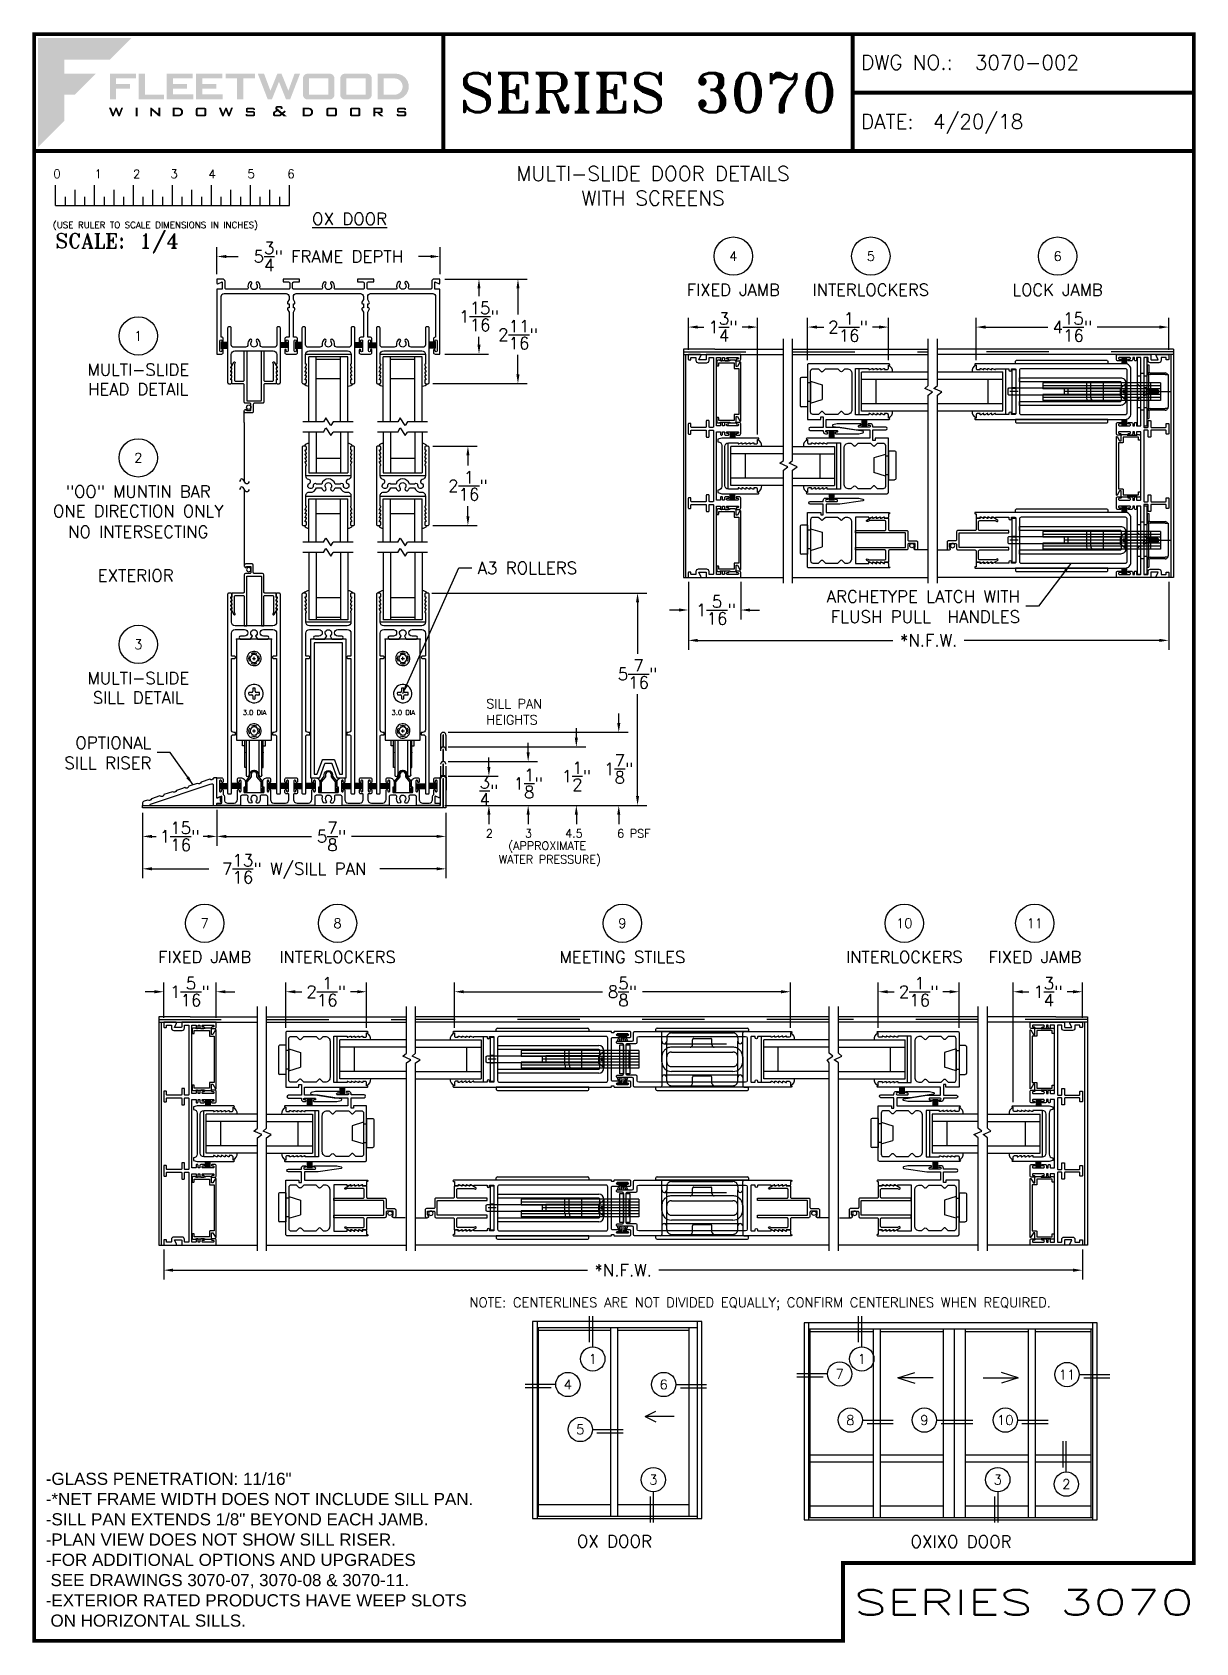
# Paper-space layout 'QUARTER SCALE' of a CAD drawing. Extents: x 0.3 to 7.8, y 0 to 10.3.
# The model-space entities are those that its viewports show. They can reach past a viewport. Long polylines and large blocks are cut down to what shows.
import ezdxf
from ezdxf.enums import TextEntityAlignment as Align

# ---------------------------------------------------------------- set-up
doc = ezdxf.new("R2010")
doc.units = 0
doc.header["$LTSCALE"] = 0.25
doc.header["$MEASUREMENT"] = 0
doc.linetypes.add('HIDDEN', pattern=[0.375, 0.25, -0.125])
doc.layers.get('0').update_dxf_attribs({"linetype": 'CONTINUOUS'})
doc.layers.get('DEFPOINTS').update_dxf_attribs({"color": 1, "linetype": 'CONTINUOUS'})
for name, color, linetype in [('DIM', 7, 'CONTINUOUS'), ('ELEVATION TEXT', 7, 'CONTINUOUS'), ('FRAME', 1, 'CONTINUOUS'), ('GLASS-VINYL', 7, 'CONTINUOUS'), ('GLAZING', 7, 'CONTINUOUS'), ('HEM COVER', 4, 'CONTINUOUS'), ('MISC', 7, 'CONTINUOUS'), ('RISER', 7, 'CONTINUOUS'), ('SASH', 5, 'CONTINUOUS'), ('SEAL', 7, 'CONTINUOUS'), ('SILL-PAN', 7, 'CONTINUOUS'), ('TEXT', 7, 'CONTINUOUS'), ('TITLE_BLOCK', 7, 'CONTINUOUS'), ('VENT', 5, 'CONTINUOUS')]:
    doc.layers.add(name, color=color, linetype=linetype)
doc.layers.add('VP', color=40, linetype='CONTINUOUS', plot=False)
doc.layers.get('VP').off()
doc.styles.add('ROMANS', font='romans')
doc.styles.add('ROMANT', font='romant')
doc.styles.add('SIMPLEX-050', font='simplex.shx', dxfattribs={"height": 0.05})
doc.styles.add('SIMPLEX-094', font='simplex.shx', dxfattribs={"height": 0.094})
doc.styles.get("Standard").update_dxf_attribs({"font": 'simplex.shx'})
doc.dimstyles.get("Standard").update_dxf_attribs({"dimtxt": 0.18, "dimasz": 0.18, "dimexe": 0.18, "dimexo": 0.0625, "dimgap": 0.09, "dimtad": 0, "dimtih": 1, "dimtoh": 1, "dimdec": 4, "dimzin": 0, "dimdsep": 46, "dimtxsty": 'Standard', "dimcen": 0.09, "dimadec": 0, "dimazin": 0, "dimtfac": 1, "dimtdec": 4, "dimtofl": 0, "dimtmove": 0, "dimatfit": 3, "dimfxl": 0, "dimtolj": 1, "dimtzin": 0, "dimarcsym": 0})

psp = doc.layouts.new('QUARTER SCALE')

# ---------------------------------------------------------------- texts
at = {"layer": 'DIM', "insert": (3.104497, 2.203001), "char_height": 0.062, "width": 4.3927, "attachment_point": 1}
psp.add_mtext('NOTE: CENTERLINES ARE NOT DIVIDED EQUALLY; CONFIRM CENTERLINES WHEN REQUIRED.', dxfattribs=at)
at = {"layer": 'ELEVATION TEXT', "insert": (1.06507, 5.699145), "char_height": 0.078, "width": 1.2918, "attachment_point": 6}
psp.add_mtext('OPTIONAL\\PSILL RISER', dxfattribs=at)
at = {"layer": 'TEXT'}
for s, p in [('EXTERIOR', (0.719825, 6.798319)), ('OX DOOR', (3.793778, 0.599872)), ('OXIXO DOOR', (5.933424, 0.597782))]:
    psp.add_text(s, height=0.078, dxfattribs=at).set_placement(p)
for s, p in [('1', (3.895796, 1.809409)), ('1', (5.621371, 1.809409)), ('4', (3.736131, 1.645238)), ('6', (4.351014, 1.645238)), ('7', (5.479858, 1.713236)), ('11', (6.937775, 1.709145)), ('8', (5.548234, 1.416788)), ('9', (6.022763, 1.416788)), ('10', (6.542033, 1.416788)), ('5', (3.815735, 1.356623)), ('3', (4.284231, 1.034306)), ('3', (6.493465, 1.034306)), ('2', (6.933173, 1.005781))]:
    psp.add_text(s, height=0.062, dxfattribs=at).set_placement(p, align=Align.MIDDLE_CENTER)
for s, insert, char_height, width, attachment_point in [('MULTI-SLIDE DOOR DETAILS\\PWITH SCREENS', (4.281984, 9.338472), 0.094, 2.12910423, 5), ('{\\LOX DOOR}', (2.336078, 9.12629), 0.078, 1.0209, 5), ('A3 ROLLERS', (3.15725, 6.885764), 0.078, 1.2918, 4), ('ARCHETYPE LATCH WITH\\PFLUSH PULL  HANDLES', (6.63598, 6.637968), 0.078, 1.63372966, 6), ('\\A1;{\\fArial|b0|i0|c0|p34;-GLASS PENETRATION: 11/16"\\P-*NET FRAME WIDTH DOES NOT INCLUDE SILL PAN.\\P-SILL PAN EXTENDS 1/8" BEYOND EACH JAMB.\\P-PLAN VIEW DOES NOT SHOW SILL RISER.\\P-FOR ADDITIONAL OPTIONS AND UPGRADES\\P SEE DRAWINGS 3070-07, 3070-08 & 3070-11.\\P-EXTERIOR RATED PRODUCTS HAVE WEEP SLOTS\\P ON HORIZONTAL SILLS.}', (0.387316, 0.584457), 0.078, 2.8532611, 4)]:
    psp.add_mtext(s, dxfattribs=dict(at, insert=insert, char_height=char_height, width=width, attachment_point=attachment_point))

msp = doc.modelspace()

# ---------------------------------------------------------------- blocks, each defined once
blk = doc.blocks.new('*D20')
at = {"color": 0, "lineweight": -2}
for p, q in [((1.144, 2.511), (1.144, 2.319)), ((7.037, 2.511), (7.037, 2.319)), ((1.204, 2.379), (3.862, 2.379)), ((6.977, 2.379), (4.319, 2.379))]:
    blk.add_line(p, q, dxfattribs=at)
at = {"color": 0}
for points in [[(1.204, 2.389), (1.204, 2.369), (1.144, 2.379)], [(6.977, 2.389), (6.977, 2.369), (7.037, 2.379)]]:
    blk.add_solid(points, dxfattribs=at)
at = {"layer": 'DEFPOINTS', "color": 0}
for p in [(1.144, 2.542), (7.037, 2.542), (7.037, 2.379)]:
    blk.add_point(p, dxfattribs=at)
at = {"color": 0, "insert": (4.091, 2.379), "char_height": 0.078, "attachment_point": 5}
blk.add_mtext('\\A1;*N.F.W.', dxfattribs=at)
blk = doc.blocks.new('*D21')
at = {"layer": 'DEFPOINTS', "color": 0}
for p in [(6.593, 4.166), (7.037, 3.968), (6.593, 3.426)]:
    blk.add_point(p, dxfattribs=at)
at = {"layer": 'TEXT', "color": 0, "lineweight": -2}
for p, q in [((6.593, 3.457), (6.593, 4.226)), ((6.653, 4.166), (6.692, 4.166)), ((6.977, 4.166), (6.938, 4.166)), ((7.037, 3.999), (7.037, 4.226))]:
    blk.add_line(p, q, dxfattribs=at)
at = {"layer": 'TEXT', "color": 0}
for points in [[(6.653, 4.176), (6.653, 4.156), (6.593, 4.166)], [(6.977, 4.176), (6.977, 4.156), (7.037, 4.166)]]:
    blk.add_solid(points, dxfattribs=at)
at = {"layer": 'TEXT', "color": 0, "insert": (6.815, 4.166), "char_height": 0.078, "attachment_point": 5}
blk.add_mtext('\\A1;1{\\H1.000000x;\\S3/4;}"', dxfattribs=at)
blk = doc.blocks.new('sectball')
blk.add_circle((0, 0), 0.125)
blk.add_attdef('NO', text='', height=0.062).set_placement((0, 0), align=Align.MIDDLE_CENTER)
for tag, p in [('LINE1', (0, -0.259)), ('LINE2', (0, -0.386)), ('LINE3', (0, -0.521))]:
    blk.add_attdef(tag, text='', height=0.078).set_placement(p, align=Align.CENTER)
blk = doc.blocks.new('*D22')
at = {"layer": 'DEFPOINTS', "color": 0}
for p in [(2.445, 4.166), (1.927, 3.903), (2.445, 3.903)]:
    blk.add_point(p, dxfattribs=at)
at = {"layer": 'TEXT', "color": 0, "lineweight": -2}
for p, q in [((1.927, 3.934), (1.927, 4.226)), ((1.987, 4.166), (2.03, 4.166)), ((2.385, 4.166), (2.342, 4.166)), ((2.445, 3.934), (2.445, 4.226))]:
    blk.add_line(p, q, dxfattribs=at)
at = {"layer": 'TEXT', "color": 0}
for points in [[(1.987, 4.176), (1.987, 4.156), (1.927, 4.166)], [(2.385, 4.176), (2.385, 4.156), (2.445, 4.166)]]:
    blk.add_solid(points, dxfattribs=at)
at = {"layer": 'TEXT', "color": 0, "insert": (2.186, 4.166), "char_height": 0.078, "attachment_point": 5}
blk.add_mtext('\\A1;2{\\H1.000000x;\\S1/16;}"', dxfattribs=at)
blk = doc.blocks.new('*D23')
at = {"layer": 'DEFPOINTS', "color": 0}
for p in [(1.48, 4.166), (1.144, 3.968), (1.48, 3.968)]:
    blk.add_point(p, dxfattribs=at)
at = {"layer": 'TEXT', "color": 0, "lineweight": -2}
for p, q in [((1.084, 4.166), (1.024, 4.166)), ((1.144, 3.999), (1.144, 4.226)), ((1.48, 3.999), (1.48, 4.226)), ((1.54, 4.166), (1.6, 4.166))]:
    blk.add_line(p, q, dxfattribs=at)
at = {"layer": 'TEXT', "color": 0}
for points in [[(1.084, 4.176), (1.084, 4.156), (1.144, 4.166)], [(1.54, 4.176), (1.54, 4.156), (1.48, 4.166)]]:
    blk.add_solid(points, dxfattribs=at)
at = {"layer": 'TEXT', "color": 0, "insert": (1.312, 4.166), "char_height": 0.078, "attachment_point": 5}
blk.add_mtext('\\A1;1{\\H1.000000x;\\S5/16;}"', dxfattribs=at)
blk = doc.blocks.new('*D24')
at = {"layer": 'DEFPOINTS', "color": 0}
for p in [(3.008, 4.166), (3.008, 3.903), (5.164, 3.903)]:
    blk.add_point(p, dxfattribs=at)
at = {"layer": 'TEXT', "color": 0, "lineweight": -2}
for p, q in [((3.008, 3.934), (3.008, 4.226)), ((3.068, 4.166), (3.958, 4.166)), ((5.104, 4.166), (4.214, 4.166)), ((5.164, 3.934), (5.164, 4.226))]:
    blk.add_line(p, q, dxfattribs=at)
at = {"layer": 'TEXT', "color": 0}
for points in [[(3.068, 4.176), (3.068, 4.156), (3.008, 4.166)], [(5.104, 4.176), (5.104, 4.156), (5.164, 4.166)]]:
    blk.add_solid(points, dxfattribs=at)
at = {"layer": 'TEXT', "color": 0, "insert": (4.086, 4.166), "char_height": 0.078, "attachment_point": 5}
blk.add_mtext('\\A1;8{\\H1.000000x;\\S5/8;}"', dxfattribs=at)
blk = doc.blocks.new('*D25')
at = {"layer": 'DEFPOINTS', "color": 0}
for p in [(5.727, 4.166), (5.727, 3.903), (6.245, 3.903)]:
    blk.add_point(p, dxfattribs=at)
at = {"layer": 'TEXT', "color": 0, "lineweight": -2}
for p, q in [((5.727, 3.934), (5.727, 4.226)), ((5.787, 4.166), (5.83, 4.166)), ((6.185, 4.166), (6.142, 4.166)), ((6.245, 3.934), (6.245, 4.226))]:
    blk.add_line(p, q, dxfattribs=at)
at = {"layer": 'TEXT', "color": 0}
for points in [[(5.787, 4.176), (5.787, 4.156), (5.727, 4.166)], [(6.185, 4.176), (6.185, 4.156), (6.245, 4.166)]]:
    blk.add_solid(points, dxfattribs=at)
at = {"layer": 'TEXT', "color": 0, "insert": (5.986, 4.166), "char_height": 0.078, "attachment_point": 5}
blk.add_mtext('\\A1;2{\\H1.000000x;\\S1/16;}"', dxfattribs=at)
blk = doc.blocks.new('*D26')
at = {"color": 0, "lineweight": -2}
for p, q in [((1.008, 5.315), (1.008, 5.103)), ((1.485, 5.333), (1.485, 5.103)), ((1.068, 5.163), (1.095, 5.163)), ((1.425, 5.163), (1.396, 5.163))]:
    blk.add_line(p, q, dxfattribs=at)
at = {"color": 0}
for points in [[(1.068, 5.173), (1.068, 5.153), (1.008, 5.163)], [(1.425, 5.173), (1.425, 5.153), (1.485, 5.163)]]:
    blk.add_solid(points, dxfattribs=at)
at = {"layer": 'DEFPOINTS', "color": 0}
for p in [(1.008, 5.346), (1.485, 5.364), (1.008, 5.163)]:
    blk.add_point(p, dxfattribs=at)
at = {"color": 0, "insert": (1.246, 5.163), "char_height": 0.078, "attachment_point": 5}
blk.add_mtext('\\A1;1{\\H1.000000x;\\S15/16;}"', dxfattribs=at)
blk = doc.blocks.new('*D27')
at = {"color": 0, "lineweight": -2}
for p, q in [((1.485, 5.333), (1.485, 5.103)), ((2.954, 5.315), (2.954, 5.103)), ((1.545, 5.163), (2.091, 5.163)), ((2.894, 5.163), (2.348, 5.163))]:
    blk.add_line(p, q, dxfattribs=at)
at = {"color": 0}
for points in [[(1.545, 5.173), (1.545, 5.153), (1.485, 5.163)], [(2.894, 5.173), (2.894, 5.153), (2.954, 5.163)]]:
    blk.add_solid(points, dxfattribs=at)
at = {"layer": 'DEFPOINTS', "color": 0}
for p in [(1.485, 5.364), (2.954, 5.346), (2.954, 5.163)]:
    blk.add_point(p, dxfattribs=at)
at = {"color": 0, "insert": (2.22, 5.163), "char_height": 0.078, "attachment_point": 5}
blk.add_mtext('\\A1;5{\\H1.000000x;\\S7/8;}"', dxfattribs=at)
blk = doc.blocks.new('*D28')
at = {"color": 0, "lineweight": -2}
for p, q in [((1.008, 5.315), (1.008, 4.895)), ((2.954, 5.315), (2.954, 4.895)), ((1.068, 4.955), (1.433, 4.955)), ((2.894, 4.955), (2.529, 4.955))]:
    blk.add_line(p, q, dxfattribs=at)
at = {"color": 0}
for points in [[(1.068, 4.965), (1.068, 4.945), (1.008, 4.955)], [(2.894, 4.965), (2.894, 4.945), (2.954, 4.955)]]:
    blk.add_solid(points, dxfattribs=at)
at = {"layer": 'DEFPOINTS', "color": 0}
for p in [(1.008, 5.346), (2.954, 5.346), (2.954, 4.955)]:
    blk.add_point(p, dxfattribs=at)
at = {"color": 0, "insert": (1.981, 4.955), "char_height": 0.078, "attachment_point": 5}
blk.add_mtext('\\A1;7{\\H1.000000x;\\S13/16;}" W/SILL PAN', dxfattribs=at)
blk = doc.blocks.new('*D79')
at = {"layer": 'DEFPOINTS', "color": 0}
for p in [(-2.517, 6.025), (-1.392, 6.025), (-2.535, 5.556)]:
    blk.add_point(p, dxfattribs=at)
at = {"layer": 'MISC', "color": 0, "lineweight": -2}
for p, q in [((-1.392, 6.085), (-1.392, 6.145)), ((-2.486, 6.025), (-1.332, 6.025)), ((-2.504, 5.556), (-1.332, 5.556)), ((-1.392, 5.496), (-1.392, 5.436))]:
    blk.add_line(p, q, dxfattribs=at)
at = {"layer": 'MISC', "color": 0}
for points in [[(-1.402, 6.085), (-1.382, 6.085), (-1.392, 6.025)], [(-1.402, 5.496), (-1.382, 5.496), (-1.392, 5.556)]]:
    blk.add_solid(points, dxfattribs=at)
at = {"layer": 'MISC', "color": 0, "insert": (-1.392, 5.79), "char_height": 0.078, "attachment_point": 5}
blk.add_mtext('\\A1;1{\\H1.000000x;\\S7/8;}"', dxfattribs=at)
blk = doc.blocks.new('*D81')
at = {"layer": 'DEFPOINTS', "color": 0}
for p in [(-2.517, 5.837), (-1.973, 5.837), (-2.535, 5.556)]:
    blk.add_point(p, dxfattribs=at)
at = {"layer": 'MISC', "color": 0, "lineweight": -2}
for p, q in [((-1.973, 5.897), (-1.973, 5.957)), ((-2.486, 5.837), (-1.913, 5.837)), ((-2.504, 5.556), (-1.913, 5.556)), ((-1.973, 5.496), (-1.973, 5.436))]:
    blk.add_line(p, q, dxfattribs=at)
at = {"layer": 'MISC', "color": 0}
for points in [[(-1.983, 5.897), (-1.963, 5.897), (-1.973, 5.837)], [(-1.983, 5.496), (-1.963, 5.496), (-1.973, 5.556)]]:
    blk.add_solid(points, dxfattribs=at)
at = {"layer": 'MISC', "color": 0, "insert": (-1.973, 5.696), "char_height": 0.078, "attachment_point": 5}
blk.add_mtext('\\A1;1{\\H1.000000x;\\S1/8;}"', dxfattribs=at)
blk = doc.blocks.new('*D80')
at = {"layer": 'DEFPOINTS', "color": 0}
for p in [(-2.517, 5.931), (-1.664, 5.931), (-2.535, 5.556)]:
    blk.add_point(p, dxfattribs=at)
at = {"layer": 'MISC', "color": 0, "lineweight": -2}
for p, q in [((-1.664, 5.991), (-1.664, 6.051)), ((-2.486, 5.931), (-1.604, 5.931)), ((-2.504, 5.556), (-1.604, 5.556)), ((-1.664, 5.496), (-1.664, 5.436))]:
    blk.add_line(p, q, dxfattribs=at)
at = {"layer": 'MISC', "color": 0}
for points in [[(-1.674, 5.991), (-1.654, 5.991), (-1.664, 5.931)], [(-1.674, 5.496), (-1.654, 5.496), (-1.664, 5.556)]]:
    blk.add_solid(points, dxfattribs=at)
at = {"layer": 'MISC', "color": 0, "insert": (-1.664, 5.743), "char_height": 0.078, "attachment_point": 5}
blk.add_mtext('\\A1;1{\\H1.000000x;\\S1/2;}"', dxfattribs=at)
blk = doc.blocks.new('*D82')
at = {"layer": 'DEFPOINTS', "color": 0}
for p in [(-2.517, 5.743), (-2.535, 5.556), (-2.225, 5.556)]:
    blk.add_point(p, dxfattribs=at)
at = {"layer": 'TEXT', "color": 0, "lineweight": -2}
for p, q in [((-2.225, 5.803), (-2.225, 5.863)), ((-2.486, 5.743), (-2.165, 5.743)), ((-2.504, 5.556), (-2.165, 5.556)), ((-2.225, 5.496), (-2.225, 5.436))]:
    blk.add_line(p, q, dxfattribs=at)
at = {"layer": 'TEXT', "color": 0}
for points in [[(-2.235, 5.803), (-2.215, 5.803), (-2.225, 5.743)], [(-2.235, 5.496), (-2.215, 5.496), (-2.225, 5.556)]]:
    blk.add_solid(points, dxfattribs=at)
at = {"layer": 'TEXT', "color": 0, "insert": (-2.225, 5.649), "char_height": 0.078, "attachment_point": 5}
blk.add_mtext('\\A1;{\\H1.000000x;\\S3/4;}"', dxfattribs=at)
blk = doc.blocks.new('*D29')
at = {"color": 0, "lineweight": -2}
for p, q in [((4.509, 6.797), (4.509, 6.361)), ((7.59, 6.797), (7.59, 6.361)), ((4.569, 6.421), (5.821, 6.421)), ((7.53, 6.421), (6.278, 6.421))]:
    blk.add_line(p, q, dxfattribs=at)
at = {"color": 0}
for points in [[(4.569, 6.431), (4.569, 6.411), (4.509, 6.421)], [(7.53, 6.431), (7.53, 6.411), (7.59, 6.421)]]:
    blk.add_solid(points, dxfattribs=at)
at = {"layer": 'DEFPOINTS', "color": 0}
for p in [(4.509, 6.828), (7.59, 6.828), (7.59, 6.421)]:
    blk.add_point(p, dxfattribs=at)
at = {"color": 0, "insert": (6.05, 6.421), "char_height": 0.078, "attachment_point": 5}
blk.add_mtext('\\A1;*N.F.W.', dxfattribs=at)
blk = doc.blocks.new('*D30')
at = {"layer": 'DEFPOINTS', "color": 0}
for p in [(2.832, 6.725), (2.916, 5.362), (4.183, 5.362)]:
    blk.add_point(p, dxfattribs=at)
at = {"layer": 'TEXT', "color": 0, "lineweight": -2}
for p, q in [((2.863, 6.725), (4.243, 6.725)), ((4.183, 6.665), (4.183, 6.335)), ((4.183, 5.422), (4.183, 6.075)), ((2.947, 5.362), (4.243, 5.362))]:
    blk.add_line(p, q, dxfattribs=at)
at = {"layer": 'TEXT', "color": 0}
for points in [[(4.173, 6.665), (4.193, 6.665), (4.183, 6.725)], [(4.173, 5.422), (4.193, 5.422), (4.183, 5.362)]]:
    blk.add_solid(points, dxfattribs=at)
at = {"layer": 'TEXT', "color": 0, "insert": (4.183, 6.205), "char_height": 0.078, "attachment_point": 5}
blk.add_mtext('\\A1;5{\\H1.000000x;\\S7/16;}"', dxfattribs=at)
blk = doc.blocks.new('*D31')
at = {"color": 0, "lineweight": -2}
for p, q in [((4.509, 6.797), (4.509, 6.556)), ((4.845, 6.797), (4.845, 6.556)), ((4.449, 6.616), (4.389, 6.616)), ((4.905, 6.616), (4.965, 6.616))]:
    blk.add_line(p, q, dxfattribs=at)
at = {"color": 0}
for points in [[(4.449, 6.626), (4.449, 6.606), (4.509, 6.616)], [(4.905, 6.626), (4.905, 6.606), (4.845, 6.616)]]:
    blk.add_solid(points, dxfattribs=at)
at = {"layer": 'DEFPOINTS', "color": 0}
for p in [(4.509, 6.828), (4.845, 6.828), (4.845, 6.616)]:
    blk.add_point(p, dxfattribs=at)
at = {"color": 0, "insert": (4.686, 6.616), "char_height": 0.078, "attachment_point": 5}
blk.add_mtext('\\A1;1{\\H1.000000x;\\S5/16;}"', dxfattribs=at)
blk = doc.blocks.new('*D32')
at = {"color": 0, "lineweight": -2}
for p, q in [((2.947, 8.74), (3.226, 8.74)), ((3.166, 8.68), (3.166, 8.63)), ((3.166, 8.319), (3.166, 8.37)), ((2.947, 8.259), (3.226, 8.259))]:
    blk.add_line(p, q, dxfattribs=at)
at = {"color": 0}
for points in [[(3.156, 8.68), (3.176, 8.68), (3.166, 8.74)], [(3.156, 8.319), (3.176, 8.319), (3.166, 8.259)]]:
    blk.add_solid(points, dxfattribs=at)
at = {"layer": 'DEFPOINTS', "color": 0}
for p in [(2.916, 8.74), (2.916, 8.259), (3.166, 8.259)]:
    blk.add_point(p, dxfattribs=at)
at = {"color": 0, "insert": (3.166, 8.5), "char_height": 0.078, "attachment_point": 5}
blk.add_mtext('\\A1;1{\\H1.000000x;\\S15/16;}"', dxfattribs=at)
blk = doc.blocks.new('*D33')
at = {"layer": 'DEFPOINTS', "color": 0}
for p in [(2.916, 8.74), (2.839, 8.069), (3.416, 8.069)]:
    blk.add_point(p, dxfattribs=at)
at = {"layer": 'TEXT', "color": 0, "lineweight": -2}
for p, q in [((2.947, 8.74), (3.476, 8.74)), ((3.416, 8.68), (3.416, 8.513)), ((3.416, 8.129), (3.416, 8.253)), ((2.87, 8.069), (3.476, 8.069))]:
    blk.add_line(p, q, dxfattribs=at)
at = {"layer": 'TEXT', "color": 0}
for points in [[(3.406, 8.68), (3.426, 8.68), (3.416, 8.74)], [(3.406, 8.129), (3.426, 8.129), (3.416, 8.069)]]:
    blk.add_solid(points, dxfattribs=at)
at = {"layer": 'TEXT', "color": 0, "insert": (3.416, 8.383), "char_height": 0.078, "attachment_point": 5}
blk.add_mtext('\\A1;2{\\H1.000000x;\\S11/16;}"', dxfattribs=at)
blk = doc.blocks.new('*D34')
at = {"color": 0, "lineweight": -2}
for p, q in [((2.869, 7.668), (3.155, 7.668)), ((3.095, 7.608), (3.095, 7.543)), ((3.095, 7.218), (3.095, 7.283)), ((2.869, 7.158), (3.155, 7.158))]:
    blk.add_line(p, q, dxfattribs=at)
at = {"color": 0}
for points in [[(3.085, 7.608), (3.105, 7.608), (3.095, 7.668)], [(3.085, 7.218), (3.105, 7.218), (3.095, 7.158)]]:
    blk.add_solid(points, dxfattribs=at)
at = {"layer": 'DEFPOINTS', "color": 0}
for p in [(2.838, 7.668), (2.838, 7.158), (3.095, 7.158)]:
    blk.add_point(p, dxfattribs=at)
at = {"color": 0, "insert": (3.095, 7.413), "char_height": 0.078, "attachment_point": 5}
blk.add_mtext('\\A1;2{\\H1.000000x;\\S1/16;}"', dxfattribs=at)
blk = doc.blocks.new('*D35')
at = {"layer": 'DEFPOINTS', "color": 0}
for p in [(2.916, 8.885), (1.485, 8.74), (2.916, 8.74)]:
    blk.add_point(p, dxfattribs=at)
at = {"layer": 'TEXT', "color": 0, "lineweight": -2}
for p, q in [((1.485, 8.771), (1.485, 8.945)), ((2.916, 8.771), (2.916, 8.945)), ((1.545, 8.885), (1.621, 8.885)), ((2.856, 8.885), (2.779, 8.885))]:
    blk.add_line(p, q, dxfattribs=at)
at = {"layer": 'TEXT', "color": 0}
for points in [[(1.545, 8.895), (1.545, 8.875), (1.485, 8.885)], [(2.856, 8.895), (2.856, 8.875), (2.916, 8.885)]]:
    blk.add_solid(points, dxfattribs=at)
at = {"layer": 'TEXT', "color": 0, "insert": (2.2, 8.885), "char_height": 0.078, "attachment_point": 5}
blk.add_mtext('\\A1;5{\\H1.000000x;\\S3/4;}" FRAME DEPTH', dxfattribs=at)
blk = doc.blocks.new('*D36')
at = {"layer": 'DEFPOINTS', "color": 0}
for p in [(6.355, 8.432), (6.355, 8.188), (7.59, 8.254)]:
    blk.add_point(p, dxfattribs=at)
at = {"layer": 'TEXT', "color": 0, "lineweight": -2}
for p, q in [((6.355, 8.219), (6.355, 8.492)), ((7.59, 8.285), (7.59, 8.492)), ((6.415, 8.432), (6.815, 8.432)), ((7.53, 8.432), (7.13, 8.432))]:
    blk.add_line(p, q, dxfattribs=at)
at = {"layer": 'TEXT', "color": 0}
for points in [[(6.415, 8.442), (6.415, 8.422), (6.355, 8.432)], [(7.53, 8.442), (7.53, 8.422), (7.59, 8.432)]]:
    blk.add_solid(points, dxfattribs=at)
at = {"layer": 'TEXT', "color": 0, "insert": (6.972, 8.432), "char_height": 0.078, "attachment_point": 5}
blk.add_mtext('\\A1;4{\\H1.000000x;\\S15/16;}"', dxfattribs=at)
blk = doc.blocks.new('*D37')
at = {"layer": 'DEFPOINTS', "color": 0}
for p in [(5.792, 8.432), (5.274, 8.188), (5.792, 8.188)]:
    blk.add_point(p, dxfattribs=at)
at = {"layer": 'TEXT', "color": 0, "lineweight": -2}
for p, q in [((5.274, 8.219), (5.274, 8.492)), ((5.792, 8.219), (5.792, 8.492)), ((5.334, 8.432), (5.377, 8.432)), ((5.732, 8.432), (5.689, 8.432))]:
    blk.add_line(p, q, dxfattribs=at)
at = {"layer": 'TEXT', "color": 0}
for points in [[(5.334, 8.442), (5.334, 8.422), (5.274, 8.432)], [(5.732, 8.442), (5.732, 8.422), (5.792, 8.432)]]:
    blk.add_solid(points, dxfattribs=at)
at = {"layer": 'TEXT', "color": 0, "insert": (5.533, 8.432), "char_height": 0.078, "attachment_point": 5}
blk.add_mtext('\\A1;2{\\H1.000000x;\\S1/16;}"', dxfattribs=at)
blk = doc.blocks.new('*D38')
at = {"layer": 'DEFPOINTS', "color": 0}
for p in [(4.953, 8.432), (4.509, 8.254), (4.953, 7.711)]:
    blk.add_point(p, dxfattribs=at)
at = {"layer": 'TEXT', "color": 0, "lineweight": -2}
for p, q in [((4.509, 8.285), (4.509, 8.492)), ((4.953, 7.742), (4.953, 8.492)), ((4.569, 8.432), (4.608, 8.432)), ((4.893, 8.432), (4.854, 8.432))]:
    blk.add_line(p, q, dxfattribs=at)
at = {"layer": 'TEXT', "color": 0}
for points in [[(4.569, 8.442), (4.569, 8.422), (4.509, 8.432)], [(4.893, 8.442), (4.893, 8.422), (4.953, 8.432)]]:
    blk.add_solid(points, dxfattribs=at)
at = {"layer": 'TEXT', "color": 0, "insert": (4.731, 8.432), "char_height": 0.078, "attachment_point": 5}
blk.add_mtext('\\A1;1{\\H1.000000x;\\S3/4;}"', dxfattribs=at)
blk = doc.blocks.new('Quarter')
for p, q in [((0.137, -0.35), (0.137, -0.219)), ((0.2, -0.35), (0.2, -0.294)), ((0.262, -0.35), (0.262, -0.249)), ((0.325, -0.35), (0.325, -0.294)), ((0.387, -0.35), (0.387, -0.219)), ((0.45, -0.35), (0.45, -0.294)), ((0.512, -0.35), (0.512, -0.249)), ((0.575, -0.35), (0.575, -0.294)), ((0.637, -0.35), (0.637, -0.219)), ((0.7, -0.35), (0.7, -0.294)), ((0.762, -0.35), (0.762, -0.249)), ((0.825, -0.35), (0.825, -0.294)), ((0.887, -0.35), (0.887, -0.219)), ((0.95, -0.35), (0.95, -0.294)), ((1.012, -0.35), (1.012, -0.249)), ((1.075, -0.35), (1.075, -0.294)), ((1.137, -0.35), (1.137, -0.219)), ((1.2, -0.35), (1.2, -0.294)), ((1.262, -0.35), (1.262, -0.249)), ((1.325, -0.35), (1.325, -0.294)), ((1.387, -0.35), (1.387, -0.219)), ((1.45, -0.35), (1.45, -0.294)), ((1.512, -0.35), (1.512, -0.249)), ((1.575, -0.35), (1.575, -0.294)), ((1.637, -0.35), (1.637, -0.219)), ((0.137, -0.35), (1.637, -0.35))]:
    blk.add_line(p, q)
for s, p in [('0', (0.123, -0.174)), ('1', (0.387, -0.174)), ('2', (0.634, -0.175)), ('3', (0.874, -0.174)), ('4', (1.118, -0.175)), ('5', (1.368, -0.174)), ('6', (1.623, -0.174))]:
    blk.add_text(s, height=0.055).set_placement(p)
at = {"style": 'ROMANS'}
blk.add_text('(USE RULER TO SCALE DIMENSIONS IN INCHES)', height=0.04115, dxfattribs=at).set_placement((0.12, -0.495))
blk = doc.blocks.new('Fleetwood_Logo_6-10-15')
h = blk.add_hatch(color=154)
h.dxf.hatch_style = 1
h.paths.add_polyline_path([(0.2526, -0.0017), (0.0019, -0.0017), (0.0019, -0.2942), (0.0725, -0.2236), (0.0725, -0.1535), (0.1007, -0.1535), (0.1567, -0.0976), (0.0725, -0.0976), (0.0725, -0.0596), (0.1946, -0.0596)])
h = blk.add_hatch(color=251)
h.dxf.hatch_style = 1
h.paths.add_polyline_path([(0.2487, -0.1256), (0.2112, -0.1256), (0.2112, -0.1102), (0.2647, -0.1102), (0.2647, -0.0976), (0.1946, -0.0976), (0.1946, -0.1667), (0.2112, -0.1667), (0.2112, -0.1377), (0.2487, -0.1377)])
h = blk.add_hatch(color=251)
h.dxf.hatch_style = 1
h.paths.add_polyline_path([(0.2886, -0.0976), (0.272, -0.0976), (0.272, -0.1667), (0.3401, -0.1667), (0.3401, -0.1535), (0.2886, -0.1535)])
h = blk.add_hatch(color=251)
h.dxf.hatch_style = 1
h.paths.add_polyline_path([(0.4175, -0.0976), (0.3474, -0.0976), (0.3474, -0.1667), (0.4185, -0.1667), (0.4185, -0.1534), (0.364, -0.1534), (0.364, -0.1377), (0.4015, -0.1377), (0.4015, -0.1256), (0.364, -0.1256), (0.364, -0.1102), (0.4175, -0.1102)])
h = blk.add_hatch(color=251)
h.dxf.hatch_style = 1
h.paths.add_polyline_path([(0.4965, -0.0976), (0.4264, -0.0976), (0.4264, -0.1667), (0.4975, -0.1667), (0.4975, -0.1534), (0.443, -0.1534), (0.443, -0.1377), (0.4804, -0.1377), (0.4804, -0.1256), (0.443, -0.1256), (0.443, -0.1102), (0.4965, -0.1102)])
h = blk.add_hatch(color=251)
h.dxf.hatch_style = 1
h.paths.add_polyline_path([(0.5842, -0.0976), (0.5054, -0.0976), (0.5054, -0.1102), (0.5365, -0.1102), (0.5365, -0.1667), (0.5531, -0.1667), (0.5531, -0.1102), (0.5842, -0.1102)])
h = blk.add_hatch(color=251)
h.dxf.hatch_style = 1
h.paths.add_polyline_path([(0.6089, -0.0976), (0.5921, -0.0976), (0.6188, -0.1667), (0.63, -0.1667), (0.6489, -0.1192), (0.6679, -0.1667), (0.6789, -0.1667), (0.7056, -0.0976), (0.6908, -0.0976), (0.6742, -0.1433), (0.6558, -0.0976), (0.6446, -0.0976), (0.6261, -0.1433)])
h = blk.add_hatch(color=251)
h.dxf.hatch_style = 1
h.paths.add_polyline_path([(0.7853, -0.0976), (0.726, -0.0976, 0.414214), (0.7133, -0.1102), (0.7133, -0.154, 0.414214), (0.726, -0.1667), (0.7853, -0.1667, 0.414214), (0.798, -0.154), (0.798, -0.1102, 0.414214)])
h.paths.add_polyline_path([(0.7819, -0.1102), (0.7819, -0.154), (0.7294, -0.154), (0.7294, -0.1102)], flags=16)
h = blk.add_hatch(color=251)
h.dxf.hatch_style = 1
h.paths.add_polyline_path([(0.8856, -0.0976), (0.8262, -0.0976, 0.414214), (0.8136, -0.1102), (0.8136, -0.154, 0.414214), (0.8262, -0.1667), (0.8856, -0.1667, 0.414214), (0.8982, -0.154), (0.8982, -0.1102, 0.414214)])
h.paths.add_polyline_path([(0.8822, -0.1102), (0.8822, -0.154), (0.8296, -0.154), (0.8296, -0.1102)], flags=16)
h = blk.add_hatch(color=251)
h.dxf.hatch_style = 1
h.paths.add_polyline_path([(0.9632, -0.0976), (0.914, -0.0976), (0.914, -0.1667), (0.9632, -0.1667, 1)])
h.paths.add_polyline_path([(0.9301, -0.1102), (0.9593, -0.1102, -1), (0.9593, -0.154), (0.9301, -0.154)], flags=16)
h = blk.add_hatch(color=7)
h.dxf.hatch_style = 1
h.paths.add_polyline_path([(0.2301, -0.1891), (0.2251, -0.1891), (0.2196, -0.2043), (0.2134, -0.1891), (0.2097, -0.1891), (0.2035, -0.2043), (0.1978, -0.1891), (0.1922, -0.1891), (0.2011, -0.2121), (0.2048, -0.2121), (0.2112, -0.1963), (0.2175, -0.2121), (0.2212, -0.2121)])
h = blk.add_hatch(color=7)
h.dxf.hatch_style = 1
h.paths.add_polyline_path([(0.2691, -0.1891), (0.2637, -0.1891), (0.2637, -0.2118), (0.2637, -0.2121), (0.2691, -0.2121)])
h = blk.add_hatch(color=7)
h.dxf.hatch_style = 1
h.paths.add_polyline_path([(0.3077, -0.1964), (0.3259, -0.2121), (0.3298, -0.2121), (0.3298, -0.1891), (0.325, -0.1891), (0.325, -0.2047), (0.3067, -0.1891), (0.3029, -0.1891), (0.3029, -0.2121), (0.3077, -0.2121)])
h = blk.add_hatch(color=7)
h.dxf.hatch_style = 1
h.paths.add_polyline_path([(0.3801, -0.1891), (0.3637, -0.1891), (0.3637, -0.2121), (0.3801, -0.2121, 1)])
h.paths.add_polyline_path([(0.3691, -0.2079), (0.3691, -0.1933), (0.3788, -0.1933, -1), (0.3788, -0.2079)], flags=16)
h = blk.add_hatch(color=7)
h.dxf.hatch_style = 1
h.paths.add_polyline_path([(0.4537, -0.2079), (0.4537, -0.1933, 0.414214), (0.4495, -0.1891), (0.4297, -0.1891, 0.414214), (0.4255, -0.1933), (0.4255, -0.2079, 0.414214), (0.4297, -0.2121), (0.4495, -0.2121, 0.414214)])
h.paths.add_polyline_path([(0.4308, -0.2079), (0.4308, -0.1933), (0.4484, -0.1933), (0.4484, -0.2079)], flags=16)
h = blk.add_hatch(color=7)
h.dxf.hatch_style = 1
h.paths.add_polyline_path([(0.5253, -0.1891), (0.5203, -0.1891), (0.5148, -0.2043), (0.5087, -0.1891), (0.5049, -0.1891), (0.4988, -0.2043), (0.493, -0.1891), (0.4874, -0.1891), (0.4963, -0.2121), (0.5001, -0.2121), (0.5064, -0.1963), (0.5127, -0.2121), (0.5164, -0.2121)])
h = blk.add_hatch(color=7)
h.dxf.hatch_style = 1
h.paths.add_polyline_path([(0.5801, -0.1891), (0.5643, -0.1891, 0.414214), (0.56, -0.1933), (0.56, -0.1981, 0.414214), (0.5643, -0.2024), (0.58, -0.2024), (0.58, -0.2078), (0.5637, -0.2078), (0.5637, -0.2052), (0.5591, -0.2062), (0.5591, -0.2078, 0.414214), (0.5634, -0.2121), (0.5805, -0.2121, 0.414214), (0.5848, -0.2078), (0.5848, -0.2024, 0.414214), (0.5805, -0.1982), (0.5648, -0.1982), (0.5648, -0.193), (0.5798, -0.193), (0.5798, -0.1958), (0.5843, -0.1948), (0.5843, -0.1933, 0.414214)])
h = blk.add_hatch(color=7)
h.dxf.hatch_style = 1
h.paths.add_polyline_path([(0.645, -0.1913, -0.222262), (0.6447, -0.1906), (0.6447, -0.1892), (0.6535, -0.1892), (0.6535, -0.193), (0.6587, -0.1918), (0.6587, -0.189, 0.414214), (0.6544, -0.1847), (0.6437, -0.1847, 0.414214), (0.6394, -0.189), (0.6394, -0.1922, 0.222262), (0.6407, -0.1948), (0.6415, -0.1955), (0.6345, -0.1998, 0.260684), (0.6329, -0.2027), (0.6329, -0.2078, 0.414214), (0.6372, -0.2121), (0.6514, -0.2121, 0.17577), (0.6536, -0.2113), (0.657, -0.2085), (0.6614, -0.2121), (0.6699, -0.2121), (0.6613, -0.2049), (0.6676, -0.1997), (0.6637, -0.1964), (0.6574, -0.2017)])
h.paths.add_polyline_path([(0.6532, -0.2052), (0.6509, -0.2072, -0.17577), (0.6502, -0.2074), (0.6382, -0.2074), (0.6382, -0.2033, -0.260684), (0.6387, -0.2025), (0.6451, -0.1985)], flags=16)
h = blk.add_hatch(color=7)
h.dxf.hatch_style = 1
h.paths.add_polyline_path([(0.7294, -0.1891), (0.713, -0.1891), (0.713, -0.2121), (0.7294, -0.2121, 1)])
h.paths.add_polyline_path([(0.7184, -0.2079), (0.7184, -0.1933), (0.7281, -0.1933, -1), (0.7281, -0.2079)], flags=16)
h = blk.add_hatch(color=7)
h.dxf.hatch_style = 1
h.paths.add_polyline_path([(0.8045, -0.2079), (0.8045, -0.1933, 0.414214), (0.8003, -0.1891), (0.7805, -0.1891, 0.414214), (0.7763, -0.1933), (0.7763, -0.2079, 0.414214), (0.7805, -0.2121), (0.8003, -0.2121, 0.414214)])
h.paths.add_polyline_path([(0.7816, -0.2079), (0.7816, -0.1933), (0.7992, -0.1933), (0.7992, -0.2079)], flags=16)
h = blk.add_hatch(color=7)
h.dxf.hatch_style = 1
h.paths.add_polyline_path([(0.8678, -0.2079), (0.8678, -0.1933, 0.414214), (0.8636, -0.1891), (0.8438, -0.1891, 0.414214), (0.8396, -0.1933), (0.8396, -0.2079, 0.414214), (0.8438, -0.2121), (0.8636, -0.2121, 0.414214)])
h.paths.add_polyline_path([(0.8449, -0.2079), (0.8449, -0.1933), (0.8624, -0.1933), (0.8624, -0.2079)], flags=16)
h = blk.add_hatch(color=7)
h.dxf.hatch_style = 1
h.paths.add_polyline_path([(0.9277, -0.1993), (0.9277, -0.1933, 0.414214), (0.9235, -0.1891), (0.9028, -0.1891), (0.9028, -0.2121), (0.9082, -0.2121), (0.9082, -0.2035), (0.9131, -0.2035), (0.9224, -0.2121), (0.9303, -0.2121), (0.9197, -0.2035), (0.9235, -0.2035, 0.414214)])
h.paths.add_polyline_path([(0.9082, -0.1993), (0.9082, -0.1933), (0.9214, -0.1933, -0.414214), (0.9224, -0.1943), (0.9224, -0.1983, -0.414214), (0.9214, -0.1993)], flags=16)
h = blk.add_hatch(color=7)
h.dxf.hatch_style = 1
h.paths.add_polyline_path([(0.9867, -0.1982), (0.971, -0.1982), (0.971, -0.193), (0.9859, -0.193), (0.9859, -0.1958), (0.9905, -0.1948), (0.9905, -0.1933, 0.414214), (0.9863, -0.1891), (0.9705, -0.1891, 0.414214), (0.9662, -0.1933), (0.9662, -0.1981, 0.414214), (0.9705, -0.2024), (0.9862, -0.2024), (0.9862, -0.2078), (0.9699, -0.2078), (0.9699, -0.2052), (0.9653, -0.2062), (0.9653, -0.2078, 0.414214), (0.9696, -0.2121), (0.9867, -0.2121, 0.414214), (0.991, -0.2078), (0.991, -0.2024, 0.414214)])
blk = doc.blocks.new('A-SIZE_P_QS')
at = {"const_width": 0.025}
blk.add_lwpolyline([(7.751, 0.5), (7.751, 10.312), (0.313, 10.312), (0.313, 0), (5.501, 0), (5.501, 0.5)], close=True, dxfattribs=at)
for points in [[(2.938, 10.312), (2.938, 9.562)], [(5.563, 10.312), (5.563, 9.562)], [(5.563, 9.937), (7.751, 9.937)], [(0.313, 9.562), (7.751, 9.562)]]:
    blk.add_lwpolyline(points, dxfattribs=at)
at = {"xscale": 2.387023416083395, "yscale": 2.387023416083395, "zscale": 2.387023416083395}
blk.add_blockref('Fleetwood_Logo_6-10-15', (0.334, 10.291), dxfattribs=at)
blk.add_blockref('Quarter', (0.313, 9.562))
at = {"style": 'SIMPLEX-094'}
for s, p in [('DWG NO.:', (5.617, 10.084)), ('DATE:', (5.616, 9.704))]:
    blk.add_text(s, height=0.094, dxfattribs=at).set_placement(p)
for tag, p, style in [('DWG_NO', (6.346, 10.084), 'SIMPLEX-094'), ('DATE', (6.077, 9.704), 'SIMPLEX-094'), ('SCALE', (0.988, 8.939), 'ROMANT')]:
    blk.add_attdef(tag, p, '', height=0.094, dxfattribs=dict(style=style))
for tag, height, style, width, p, p2 in [('DWG_NO_F', 0.094, 'SIMPLEX-094', 1.745692, (6.347, 10.084), (7.683, 10.084)), ('PRODUCT', 0.25, 'ROMANT', 1.349007, (3.038, 9.812), (5.463, 9.812)), ('PRODUCT', 0.16, 'SIMPLEX-050', 20.447274, (5.57, 0.167), (7.751, 0.167))]:
    blk.add_attdef(tag, text='', height=height, dxfattribs=dict(style=style, width=width)).set_placement(p, p2, align=Align.FIT)
at = {"layer": 'TITLE_BLOCK', "style": 'ROMANT'}
blk.add_text('SCALE:', height=0.094, dxfattribs=at).set_placement((0.449, 8.939))
blk = doc.blocks.new('A$C0EA5420E')
at = {"color": 1}
blk.add_lwpolyline([(0.002, 0, -0.414214), (0, 0.002), (0, 0.011, -0.414214), (0.002, 0.014), (0.03, 0.014, 0.414214), (0.032, 0.016), (0.032, 0.056, 0.528549), (0.029, 0.059), (0.005, 0.049, -0.528549), (0, 0.053), (0, 0.076), (0, 0.175, -0.414214), (0.002, 0.178), (0.03, 0.178, -0.414214), (0.04, 0.168), (0.04, 0.152, -0.414214), (0.035, 0.147), (0.035, 0.147, -0.414214), (0.03, 0.152), (0.03, 0.156, 0.414214), (0.024, 0.162), (0.024, 0.162, 0.414214), (0.017, 0.156), (0.017, 0.093, 0.414214), (0.024, 0.087), (0.024, 0.087, 0.414214), (0.03, 0.093), (0.03, 0.097, -0.414214), (0.035, 0.102), (0.035, 0.102, -0.414214), (0.04, 0.097), (0.04, 0.071, -0.250492), (0.048, 0.056), (0.048, 0.037, 0.414214), (0.069, 0.015), (0.092, 0.015), (0.111, 0.015, 0.406851), (0.132, 0.038), (0.132, 0.084), (0.132, 0.097, -0.414214), (0.137, 0.102), (0.138, 0.102, -0.414214), (0.142, 0.097), (0.142, 0.093, 0.414214), (0.149, 0.087), (0.149, 0.087, 0.414214), (0.155, 0.093), (0.155, 0.156, 0.414214), (0.149, 0.162), (0.149, 0.162, 0.414214), (0.142, 0.156), (0.142, 0.152, -0.414214), (0.138, 0.147), (0.137, 0.147, -0.414214), (0.132, 0.152), (0.132, 0.168, -0.414214), (0.142, 0.178), (0.148, 0.178), (0.152, 0.178, -0.414214), (0.184, 0.146), (0.184, 0.12, -0.414214), (0.181, 0.118), (0.176, 0.118, 0.414214), (0.174, 0.115), (0.174, 0.086, 0.414214), (0.176, 0.084), (0.301, 0.084, 0.414214), (0.303, 0.086), (0.303, 0.115, 0.414214), (0.301, 0.118), (0.296, 0.118, -0.414214), (0.293, 0.12), (0.293, 0.146, -0.414214), (0.324, 0.178), (0.326, 0.178), (0.334, 0.178, -0.414214), (0.344, 0.168), (0.344, 0.152, -0.414214), (0.34, 0.147), (0.339, 0.147, -0.414214), (0.334, 0.152), (0.334, 0.156, 0.414214), (0.328, 0.162), (0.328, 0.162, 0.414214), (0.322, 0.156), (0.322, 0.093, 0.414214), (0.328, 0.087), (0.328, 0.087, 0.414214), (0.334, 0.093), (0.334, 0.097, -0.414214), (0.339, 0.102), (0.339, 0.102, -0.414214), (0.344, 0.097), (0.344, 0.084), (0.344, 0.037, 0.414214), (0.366, 0.015), (0.374, 0.015), (0.392, 0.015), (0.44, 0.015, 0.414214), (0.461, 0.037), (0.461, 0.046), (0.461, 0.071, 0.414214), (0.459, 0.074), (0.447, 0.074, -0.414214), (0.437, 0.084), (0.437, 0.097, -0.414214), (0.442, 0.102), (0.442, 0.102, -0.414214), (0.447, 0.097), (0.447, 0.093, 0.414214), (0.453, 0.087), (0.453, 0.087, 0.414214), (0.459, 0.093), (0.459, 0.156, 0.414214), (0.453, 0.162), (0.453, 0.162, 0.414214), (0.447, 0.156), (0.447, 0.152, -0.414214), (0.442, 0.147), (0.442, 0.147, -0.414214), (0.437, 0.152), (0.437, 0.168, -0.414214), (0.447, 0.178), (0.467, 0.178), (0.487, 0.178), (0.507, 0.178, -0.414214), (0.517, 0.168), (0.517, 0.152, -0.414214), (0.512, 0.147), (0.512, 0.147, -0.414214), (0.507, 0.152), (0.507, 0.156, 0.414214), (0.501, 0.162), (0.501, 0.162, 0.414214), (0.494, 0.156), (0.494, 0.093, 0.414214), (0.501, 0.087), (0.501, 0.087, 0.414214), (0.507, 0.093), (0.507, 0.097, -0.414214), (0.512, 0.102), (0.512, 0.102, -0.414214), (0.517, 0.097), (0.517, 0.084, -0.414214), (0.507, 0.074), (0.495, 0.074, 0.414214), (0.492, 0.071), (0.492, 0.046), (0.492, 0.037, 0.414214), (0.514, 0.015), (0.558, 0.015), (0.574, 0.015), (0.588, 0.015, 0.406851), (0.609, 0.038), (0.609, 0.084), (0.609, 0.097, -0.414214), (0.614, 0.102), (0.615, 0.102, -0.414214), (0.619, 0.097), (0.619, 0.093, 0.414214), (0.626, 0.087), (0.626, 0.087, 0.414214), (0.632, 0.093), (0.632, 0.156, 0.414214), (0.626, 0.162), (0.626, 0.162, 0.414214), (0.619, 0.156), (0.619, 0.152, -0.414214), (0.615, 0.147), (0.614, 0.147, -0.414214), (0.609, 0.152), (0.609, 0.168, -0.414214), (0.619, 0.178), (0.625, 0.178), (0.629, 0.178, -0.414214), (0.661, 0.146), (0.661, 0.12, -0.414214), (0.658, 0.118), (0.653, 0.118, 0.414214), (0.651, 0.115), (0.651, 0.086, 0.414214), (0.653, 0.084), (0.778, 0.084, 0.414214), (0.78, 0.086), (0.78, 0.115, 0.414214), (0.778, 0.118), (0.773, 0.118, -0.414214), (0.77, 0.12), (0.77, 0.146, -0.414214), (0.801, 0.178), (0.803, 0.178), (0.811, 0.178, -0.414214), (0.821, 0.168), (0.821, 0.152, -0.414214), (0.817, 0.147), (0.816, 0.147, -0.414214), (0.811, 0.152), (0.811, 0.156, 0.414214), (0.805, 0.162), (0.805, 0.162, 0.414214), (0.799, 0.156), (0.799, 0.093, 0.414214), (0.805, 0.087), (0.805, 0.087, 0.414214), (0.811, 0.093), (0.811, 0.097, -0.414214), (0.816, 0.102), (0.816, 0.102, -0.414214), (0.821, 0.097), (0.821, 0.084), (0.821, 0.037, 0.414214), (0.843, 0.015), (0.854, 0.015), (0.884, 0.015), (0.917, 0.015, 0.414214), (0.938, 0.037), (0.938, 0.046), (0.938, 0.071, 0.414214), (0.936, 0.074), (0.924, 0.074, -0.414214), (0.914, 0.084), (0.914, 0.097, -0.414214), (0.919, 0.102), (0.919, 0.102, -0.414214), (0.924, 0.097), (0.924, 0.093, 0.414214), (0.93, 0.087), (0.93, 0.087, 0.414214), (0.936, 0.093), (0.936, 0.156, 0.414214), (0.93, 0.162), (0.93, 0.162, 0.414214), (0.924, 0.156), (0.924, 0.152, -0.414214), (0.919, 0.147), (0.919, 0.147, -0.414214), (0.914, 0.152), (0.914, 0.168, -0.414214), (0.924, 0.178), (0.944, 0.178), (0.964, 0.178), (0.984, 0.178, -0.414214), (0.994, 0.168), (0.994, 0.152, -0.414214), (0.989, 0.147), (0.989, 0.147, -0.414214), (0.984, 0.152), (0.984, 0.156, 0.414214), (0.978, 0.162), (0.978, 0.162, 0.414214), (0.971, 0.156), (0.971, 0.093, 0.414214), (0.978, 0.087), (0.978, 0.087, 0.414214), (0.984, 0.093), (0.984, 0.097, -0.414214), (0.989, 0.102), (0.989, 0.102, -0.414214), (0.994, 0.097), (0.994, 0.084, -0.414214), (0.984, 0.074), (0.972, 0.074, 0.414214), (0.969, 0.071), (0.969, 0.046), (0.969, 0.037, 0.414214), (0.991, 0.015), (1.035, 0.015), (1.051, 0.015), (1.065, 0.015, 0.406851), (1.086, 0.038), (1.086, 0.084), (1.086, 0.097, -0.414214), (1.091, 0.102), (1.092, 0.102, -0.414214), (1.096, 0.097), (1.096, 0.093, 0.414214), (1.103, 0.087), (1.103, 0.087, 0.414214), (1.109, 0.093), (1.109, 0.156, 0.414214), (1.103, 0.162), (1.103, 0.162, 0.414214), (1.096, 0.156), (1.096, 0.152, -0.414214), (1.092, 0.147), (1.091, 0.147, -0.414214), (1.086, 0.152), (1.086, 0.168, -0.414214), (1.096, 0.178), (1.102, 0.178), (1.106, 0.178, -0.414214), (1.138, 0.146), (1.138, 0.12, -0.414214), (1.135, 0.118), (1.13, 0.118, 0.414214), (1.128, 0.115), (1.128, 0.086, 0.414214), (1.13, 0.084), (1.255, 0.084, 0.414214), (1.257, 0.086), (1.257, 0.115, 0.414214), (1.255, 0.118), (1.25, 0.118, -0.414214), (1.247, 0.12), (1.247, 0.146, -0.414214), (1.278, 0.178), (1.28, 0.178), (1.288, 0.178, -0.414214), (1.298, 0.168), (1.298, 0.152, -0.414214), (1.294, 0.147), (1.293, 0.147, -0.414214), (1.288, 0.152), (1.288, 0.156, 0.414214), (1.282, 0.162), (1.282, 0.162, 0.414214), (1.276, 0.156), (1.276, 0.093, 0.414214), (1.282, 0.087), (1.282, 0.087, 0.414214), (1.288, 0.093), (1.288, 0.097, -0.414214), (1.293, 0.102), (1.293, 0.102, -0.414214), (1.298, 0.097), (1.298, 0.084), (1.298, 0.037, 0.414214), (1.32, 0.015), (1.337, 0.015), (1.362, 0.015, 0.414214), (1.383, 0.037), (1.383, 0.056, -0.250492), (1.391, 0.071), (1.391, 0.097, -0.414214), (1.396, 0.102), (1.396, 0.102, -0.414214), (1.401, 0.097), (1.401, 0.093, 0.414214), (1.407, 0.087), (1.407, 0.087, 0.414214), (1.413, 0.093), (1.413, 0.156, 0.414214), (1.407, 0.162), (1.407, 0.162, 0.414214), (1.401, 0.156), (1.401, 0.152, -0.414214), (1.396, 0.147), (1.396, 0.147, -0.414214), (1.391, 0.152), (1.391, 0.168, -0.414214), (1.401, 0.178), (1.428, 0.178, -0.414214), (1.431, 0.175), (1.431, 0.076), (1.431, 0.053, -0.528549), (1.426, 0.049), (1.402, 0.059, 0.528549), (1.398, 0.056), (1.398, 0.016, 0.414214), (1.401, 0.014), (1.428, 0.014, -0.414214), (1.431, 0.011), (1.431, 0.002, -0.414214), (1.428, 0), (1.345, 0), (1.321, 0), (1.282, 0, -0.414214), (1.28, 0.002), (1.28, 0.057, 0.414214), (1.272, 0.065), (1.255, 0.065), (1.238, 0.065, 0.499657), (1.231, 0.055, -0.259642), (1.222, 0.017, -1), (1.208, 0.03, 2.247229), (1.177, 0.03, -1), (1.163, 0.017, -0.259642), (1.154, 0.055, 0.499657), (1.147, 0.065), (1.128, 0.065), (1.113, 0.065, 0.414214), (1.105, 0.057), (1.105, 0.005, -0.414214), (1.1, 0), (1.063, 0), (1.051, 0), (0.884, 0), (0.844, 0), (0.805, 0, -0.414214), (0.803, 0.002), (0.803, 0.057, 0.414214), (0.795, 0.065), (0.778, 0.065), (0.761, 0.065, 0.499657), (0.754, 0.055, -0.259642), (0.745, 0.017, -1), (0.731, 0.03, 2.247229), (0.7, 0.03, -1), (0.686, 0.017, -0.259642), (0.677, 0.055, 0.499657), (0.67, 0.065), (0.651, 0.065), (0.638, 0.065, 0.414214), (0.628, 0.055), (0.628, 0.005, -0.414214), (0.623, 0), (0.586, 0), (0.574, 0), (0.376, 0), (0.367, 0), (0.328, 0, -0.414214), (0.326, 0.002), (0.326, 0.055, 0.414214), (0.316, 0.065), (0.301, 0.065), (0.284, 0.065, 0.499657), (0.277, 0.055, -0.259642), (0.268, 0.017, -1), (0.254, 0.03, 2.247229), (0.223, 0.03, -1), (0.209, 0.017, -0.259642), (0.2, 0.055, 0.499657), (0.193, 0.065), (0.174, 0.065), (0.161, 0.065, 0.414214), (0.151, 0.055), (0.151, 0.005, -0.414214), (0.146, 0), (0.109, 0), (0.091, 0)], format="xyb", close=True, dxfattribs=at)
blk = doc.blocks.new('3 TRACK HEAD')
blk.add_lwpolyline([(2.033, -0.729), (2.033, -0.752, -1), (1.983, -0.752), (1.983, -0.491, -1), (2.033, -0.491), (2.033, -0.509, 1), (2.073, -0.509), (2.073, -0.452, 0.348676), (2.033, -0.398), (1.963, -0.398), (1.963, 0.245), (2.001, 0.31, 0.57735), (1.975, 0.356), (1.963, 0.356), (1.963, 0.455), (1.975, 0.455, 0.57735), (2.001, 0.5), (1.963, 0.566), (1.963, 0.646, -0.414214), (2.038, 0.721), (3.686, 0.721, -0.414214), (3.761, 0.646), (3.761, 0.566), (3.723, 0.5, 0.57735), (3.749, 0.455), (3.761, 0.455), (3.761, 0.356), (3.749, 0.356, 0.57735), (3.723, 0.31), (3.761, 0.245), (3.761, -0.388, -0.414214), (3.751, -0.398), (3.691, -0.398, 0.348676), (3.651, -0.452), (3.651, -0.509, 1), (3.691, -0.509), (3.691, -0.491, -1), (3.741, -0.491), (3.741, -0.752, -1), (3.691, -0.752), (3.691, -0.729, 1), (3.651, -0.729), (3.651, -0.791, 0.414214), (3.691, -0.832), (3.816, -0.832), (3.941, -0.832, 0.414214), (3.981, -0.791), (3.981, -0.729, 1), (3.941, -0.729), (3.941, -0.752, -1), (3.891, -0.752), (3.891, -0.491, -1), (3.941, -0.491), (3.941, -0.509, 1), (3.981, -0.509), (3.981, -0.452, 0.348676), (3.941, -0.398), (3.881, -0.398, -0.414214), (3.871, -0.388), (3.871, 0.245), (3.909, 0.31, 0.57735), (3.883, 0.356), (3.871, 0.356), (3.871, 0.455), (3.883, 0.455, 0.57735), (3.909, 0.5), (3.871, 0.566), (3.871, 0.646, -0.414214), (3.946, 0.721), (5.539, 0.721, -0.414214), (5.614, 0.646), (5.614, -0.398), (5.599, -0.398, 0.348676), (5.559, -0.452), (5.559, -0.509, 1), (5.599, -0.509), (5.599, -0.491, -1), (5.649, -0.491), (5.649, -0.752, -1), (5.599, -0.752), (5.599, -0.729, 1), (5.559, -0.729), (5.559, -0.791, 0.414214), (5.599, -0.832), (5.724, -0.832), (5.724, 0.831), (5.589, 0.831), (5.589, 1.019), (5.702, 0.975, 0.528549), (5.724, 0.99), (5.724, 1.094), (5.576, 1.094, 0.414214), (5.514, 1.032), (5.514, 0.862, -0.414214), (5.483, 0.831), (4.95, 0.831, -0.500624), (4.921, 0.871, 0.262076), (4.886, 1.021, 1), (4.832, 0.972, -2.265582), (4.708, 0.972, 1), (4.654, 1.021, 0.262076), (4.619, 0.871, -0.500624), (4.59, 0.831), (3.884, 0.831, -0.414214), (3.853, 0.862), (3.853, 0.988, -0.414214), (3.884, 1.019), (4.026, 1.019), (4.026, 1.094), (3.606, 1.094), (3.606, 1.019), (3.748, 1.019, -0.414214), (3.779, 0.988), (3.779, 0.862, -0.414214), (3.748, 0.831), (3.045, 0.831, -0.485225), (3.015, 0.87, 0.248879), (2.978, 1.012, 1), (2.924, 0.963, -2.265582), (2.8, 0.963, 1), (2.746, 1.012, 0.248879), (2.709, 0.87, -0.485225), (2.679, 0.831), (1.976, 0.831, -0.414214), (1.945, 0.862), (1.945, 0.988, -0.414214), (1.976, 1.019), (2.118, 1.019), (2.118, 1.094), (1.698, 1.094), (1.698, 1.019), (1.84, 1.019, -0.414214), (1.871, 0.988), (1.871, 0.862, -0.414214), (1.84, 0.831), (1.137, 0.831, -0.485225), (1.107, 0.87, 0.248879), (1.07, 1.012, 1), (1.016, 0.963, -2.265582), (0.892, 0.963, 1), (0.838, 1.012, 0.248879), (0.801, 0.87, -0.485225), (0.771, 0.831), (0.241, 0.831, -0.414214), (0.21, 0.862), (0.21, 1.032, 0.414214), (0.148, 1.094), (0, 1.094), (0, 0.99, 0.528549), (0.022, 0.975), (0.135, 1.019), (0.135, 0.831), (0, 0.831), (0, -0.832), (0.125, -0.832, 0.414214), (0.165, -0.791), (0.165, -0.729, 1), (0.125, -0.729), (0.125, -0.752, -1), (0.075, -0.752), (0.075, -0.491, -1), (0.125, -0.491), (0.125, -0.509, 1), (0.165, -0.509), (0.165, -0.438, 0.443866), (0.121, -0.398, -0.443866), (0.11, -0.388), (0.11, 0.646, -0.414214), (0.185, 0.721), (1.778, 0.721, -0.414214), (1.853, 0.646), (1.853, 0.566), (1.815, 0.5, 0.57735), (1.841, 0.455), (1.853, 0.455), (1.853, 0.356), (1.841, 0.356, 0.57735), (1.815, 0.31), (1.853, 0.245), (1.853, -0.398), (1.783, -0.398, 0.348676), (1.743, -0.452), (1.743, -0.509, 1), (1.783, -0.509), (1.783, -0.491, -1), (1.833, -0.491), (1.833, -0.752, -1), (1.783, -0.752), (1.783, -0.729, 1), (1.743, -0.729), (1.743, -0.791, 0.414214), (1.783, -0.832), (1.908, -0.832), (2.033, -0.832, 0.414214), (2.073, -0.791), (2.073, -0.729, 1)], format="xyb", close=True)
blk = doc.blocks.new('3004 STD TOP-RAIL')
at = {"color": 5}
blk.add_lwpolyline([(-0.116, 0.106), (-0.116, 0.106, 0.216769), (-0.156, -0.018, -0.448133), (-0.218, -0.087), (-0.521, -0.087, -0.414214), (-0.583, -0.025), (-0.583, 0.405, 0.414214), (-0.614, 0.436), (-0.646, 0.436, 0.414214), (-0.677, 0.405), (-0.677, -0.993, 0.414214), (-0.646, -1.024), (-0.596, -1.024, 0.414214), (-0.565, -0.993), (-0.565, -0.924), (-0.595, -0.924), (-0.595, -0.904), (-0.565, -0.844), (-0.565, -0.824), (-0.595, -0.824), (-0.595, -0.804), (-0.565, -0.744), (-0.565, -0.724), (-0.595, -0.724), (-0.595, -0.704), (-0.565, -0.644), (-0.565, -0.624), (-0.595, -0.624), (-0.595, -0.604), (-0.565, -0.544), (-0.565, -0.524), (-0.583, -0.524), (-0.583, -0.275, -0.414214), (-0.489, -0.181), (0, -0.181), (0.489, -0.181, -0.414214), (0.583, -0.275), (0.583, -0.524), (0.565, -0.524), (0.565, -0.544), (0.595, -0.604), (0.595, -0.624), (0.565, -0.624), (0.565, -0.644), (0.595, -0.704), (0.595, -0.724), (0.565, -0.724), (0.565, -0.744), (0.595, -0.804), (0.595, -0.824), (0.565, -0.824), (0.565, -0.844), (0.595, -0.904), (0.595, -0.924), (0.565, -0.924), (0.565, -0.993, 0.414214), (0.596, -1.024), (0.646, -1.024, 0.414214), (0.677, -0.993), (0.677, 0.405, 0.414214), (0.646, 0.436), (0.614, 0.436, 0.414214), (0.583, 0.405), (0.583, -0.025, -0.414214), (0.521, -0.087), (0.218, -0.087, -0.448133), (0.156, -0.018, 0.216769), (0.116, 0.106, 0.999998), (0.062, 0.057, -0.651692), (0, -0.084, -0.651692), (-0.062, 0.057, 0.999998), (-0.116, 0.106), (-0.116, 0.106)], format="xyb", dxfattribs=at)
blk = doc.blocks.new('A$C1D443341')
for p, q in [((0, 0.719), (0, 0.031)), ((0.188, 0.75), (0.031, 0.75)), ((0.188, 0.75), (0.188, 0)), ((0.264, 0.615), (0.188, 0.615)), ((0.264, 0.656), (0.562, 0.563)), ((0.264, 0.656), (0.264, 0.094)), ((0.562, 0.563), (0.562, 0.187)), ((0.188, 0), (0.031, 0)), ((0.264, 0.135), (0.188, 0.135)), ((0.264, 0.094), (0.562, 0.187))]:
    blk.add_line(p, q)
for centre, start, end in [((0.031, 0.719), 90, 180), ((0.031, 0.031), 180, 270)]:
    blk.add_arc(centre, 0.031, start, end)
blk = doc.blocks.new('A$C5239520B')
at = {"color": 1}
blk.add_lwpolyline([(0, 0.94), (0, 0.923, 0.414214), (0.01, 0.913), (0.025, 0.913, 0.414214), (0.03, 0.918), (0.03, 0.918, 0.414214), (0.025, 0.923), (0.02, 0.923, -0.414214), (0.014, 0.929), (0.014, 0.929, -0.414214), (0.02, 0.935), (0.085, 0.935, -0.414214), (0.091, 0.929), (0.091, 0.929, -0.414214), (0.085, 0.923), (0.08, 0.923, 0.414214), (0.075, 0.918), (0.075, 0.918, 0.414214), (0.08, 0.913), (0.095, 0.913, 0.414214), (0.105, 0.923), (0.105, 0.933, -0.414214), (0.108, 0.935), (0.114, 0.935, -0.414214), (0.116, 0.933), (0.116, 0.919, 0.414214), (0.123, 0.913), (0.123, 0.913, 0.414214), (0.129, 0.919), (0.129, 0.933, -0.414214), (0.131, 0.935), (0.154, 0.935, -0.414214), (0.156, 0.933), (0.156, 0.716), (0.156, 0.498, -0.414214), (0.154, 0.496), (0.131, 0.496, -0.414214), (0.129, 0.498), (0.129, 0.512, 0.414214), (0.123, 0.518), (0.123, 0.518, 0.414214), (0.116, 0.512), (0.116, 0.498, -0.414214), (0.114, 0.496), (0.108, 0.496, -0.414214), (0.105, 0.498), (0.105, 0.508, 0.414214), (0.095, 0.518), (0.08, 0.518, 0.414214), (0.075, 0.513), (0.075, 0.513, 0.414214), (0.08, 0.508), (0.085, 0.508, -0.414214), (0.091, 0.502), (0.091, 0.502, -0.414214), (0.085, 0.496), (0.02, 0.496, -0.414214), (0.014, 0.502), (0.014, 0.502, -0.414214), (0.02, 0.508), (0.025, 0.508, 0.414214), (0.03, 0.513, 0.414214), (0.025, 0.518), (0.01, 0.518, 0.414214), (0, 0.508), (0, 0.491), (0, 0.468), (0, 0.446, 0.414214), (0.01, 0.436), (0.025, 0.436, 0.414214), (0.03, 0.441), (0.03, 0.441, 0.414214), (0.025, 0.446), (0.02, 0.446, -0.414214), (0.014, 0.452), (0.014, 0.452, -0.414214), (0.02, 0.458), (0.085, 0.458, -0.414214), (0.091, 0.452), (0.091, 0.452, -0.414214), (0.085, 0.446), (0.08, 0.446, 0.414214), (0.075, 0.441), (0.075, 0.441, 0.414214), (0.08, 0.436), (0.095, 0.436, 0.414214), (0.105, 0.446), (0.105, 0.456, -0.414214), (0.108, 0.458), (0.114, 0.458, -0.414214), (0.116, 0.456), (0.116, 0.442, 0.414214), (0.123, 0.436), (0.123, 0.436, 0.414214), (0.129, 0.442), (0.129, 0.456, -0.414214), (0.131, 0.458), (0.154, 0.458, -0.414214), (0.156, 0.456), (0.156, 0.239), (0.156, 0.021, -0.414214), (0.154, 0.019), (0.131, 0.019, -0.414214), (0.129, 0.021), (0.129, 0.035, 0.414214), (0.123, 0.041), (0.123, 0.041, 0.414214), (0.116, 0.035), (0.116, 0.021, -0.414214), (0.114, 0.019), (0.108, 0.019, -0.414214), (0.105, 0.021), (0.105, 0.031, 0.414214), (0.095, 0.041), (0.08, 0.041, 0.414214), (0.075, 0.036), (0.075, 0.036, 0.414214), (0.08, 0.031), (0.085, 0.031, -0.414214), (0.091, 0.025), (0.091, 0.025, -0.414214), (0.085, 0.019), (0.02, 0.019, -0.414214), (0.014, 0.025), (0.014, 0.025, -0.414214), (0.02, 0.031), (0.025, 0.031, 0.414214), (0.03, 0.036, 0.414214), (0.025, 0.041), (0.01, 0.041, 0.414214), (0, 0.031), (0, 0.002, 0.414214), (0.002, 0), (0.219, 0, 0.414214), (0.221, 0.002), (0.221, 0.031, -0.414214), (0.224, 0.034), (0.268, 0.034), (0.255, 0.006, 0.546624), (0.259, 0), (0.333, 0, 0.414214), (0.336, 0.002), (0.336, 0.031, 0.414214), (0.333, 0.034), (0.321, 0.034, 0.414214), (0.319, 0.031), (0.319, 0.021, -0.414214), (0.316, 0.019), (0.29, 0.019, -0.414214), (0.287, 0.021), (0.287, 0.038, 0.414214), (0.272, 0.053), (0.218, 0.053, 0.414214), (0.203, 0.038), (0.203, 0.021, -0.414214), (0.2, 0.019), (0.178, 0.019, -0.414214), (0.175, 0.021), (0.175, 0.239), (0.175, 0.465, -0.414214), (0.178, 0.468), (0.2, 0.468, -0.414214), (0.203, 0.465), (0.203, 0.427, 0.414214), (0.205, 0.425), (0.219, 0.425, 0.414214), (0.221, 0.427), (0.221, 0.465, -0.414214), (0.224, 0.468), (0.306, 0.468), (0.316, 0.468, -0.414214), (0.319, 0.465), (0.319, 0.446, 0.414214), (0.321, 0.443), (0.333, 0.443, 0.414214), (0.336, 0.446), (0.336, 0.468), (0.336, 0.491), (0.336, 0.508, 0.414214), (0.333, 0.511), (0.321, 0.511, 0.414214), (0.319, 0.508), (0.319, 0.489, -0.414214), (0.316, 0.486), (0.303, 0.486), (0.224, 0.486, -0.414214), (0.221, 0.489), (0.221, 0.527, 0.414214), (0.219, 0.53), (0.205, 0.53, 0.414214), (0.203, 0.527), (0.203, 0.489, -0.414214), (0.2, 0.486), (0.178, 0.486, -0.414214), (0.175, 0.489), (0.175, 0.716), (0.175, 0.942, -0.414214), (0.178, 0.945), (0.188, 0.945), (0.2, 0.945, -0.414214), (0.203, 0.942), (0.203, 0.904, 0.414214), (0.205, 0.902), (0.219, 0.902, 0.414214), (0.221, 0.904), (0.221, 0.942, -0.414214), (0.224, 0.945), (0.303, 0.945), (0.316, 0.945, -0.414214), (0.319, 0.942), (0.319, 0.923, 0.414214), (0.321, 0.92), (0.333, 0.92, 0.414214), (0.336, 0.923), (0.336, 0.936), (0.336, 0.952), (0.336, 0.968), (0.336, 0.985, 0.414214), (0.333, 0.988), (0.321, 0.988, 0.414214), (0.319, 0.985), (0.319, 0.966, -0.414214), (0.316, 0.963), (0.303, 0.963), (0.224, 0.963, -0.414214), (0.221, 0.966), (0.221, 1.004, 0.414214), (0.219, 1.007), (0.205, 1.007, 0.414214), (0.203, 1.004), (0.203, 0.966, -0.414214), (0.2, 0.963), (0.178, 0.963, -0.414214), (0.175, 0.966), (0.175, 1.193), (0.175, 1.41, -0.414214), (0.178, 1.412), (0.2, 1.412, -0.414214), (0.203, 1.41), (0.203, 1.394, 0.414214), (0.218, 1.379), (0.272, 1.379, 0.414214), (0.287, 1.394), (0.287, 1.41, -0.414214), (0.29, 1.412), (0.316, 1.412, -0.414214), (0.319, 1.41), (0.319, 1.4, 0.414214), (0.321, 1.397), (0.333, 1.397, 0.414214), (0.336, 1.4), (0.336, 1.429, 0.414214), (0.333, 1.431), (0.259, 1.431, 0.546624), (0.255, 1.425), (0.268, 1.397), (0.224, 1.397, -0.414214), (0.221, 1.4), (0.221, 1.429, 0.414214), (0.219, 1.431), (0.002, 1.431, 0.414214), (0, 1.429), (0, 1.4, 0.414214), (0.01, 1.39), (0.025, 1.39, 0.414214), (0.03, 1.395), (0.03, 1.395, 0.414214), (0.025, 1.4), (0.02, 1.4, -0.414214), (0.014, 1.406), (0.014, 1.406, -0.414214), (0.02, 1.412), (0.085, 1.412, -0.414214), (0.091, 1.406), (0.091, 1.406, -0.414214), (0.085, 1.4), (0.08, 1.4, 0.414214), (0.075, 1.395), (0.075, 1.395, 0.414214), (0.08, 1.39), (0.095, 1.39, 0.414214), (0.105, 1.4), (0.105, 1.41, -0.414214), (0.108, 1.412), (0.114, 1.412, -0.414214), (0.116, 1.41), (0.116, 1.396, 0.414214), (0.123, 1.39), (0.123, 1.39, 0.414214), (0.129, 1.396), (0.129, 1.41, -0.414214), (0.131, 1.412), (0.154, 1.412, -0.414214), (0.156, 1.41), (0.156, 1.193), (0.156, 0.975, -0.414214), (0.154, 0.973), (0.131, 0.973, -0.414214), (0.129, 0.975), (0.129, 0.989, 0.414214), (0.123, 0.995), (0.123, 0.995, 0.414214), (0.116, 0.989), (0.116, 0.975, -0.414214), (0.114, 0.973), (0.108, 0.973, -0.414214), (0.105, 0.975), (0.105, 0.985, 0.414214), (0.095, 0.995), (0.08, 0.995, 0.414214), (0.075, 0.99), (0.075, 0.99, 0.414214), (0.08, 0.985), (0.085, 0.985, -0.414214), (0.091, 0.979), (0.091, 0.979, -0.414214), (0.085, 0.973), (0.02, 0.973, -0.414214), (0.014, 0.979), (0.014, 0.979, -0.414214), (0.02, 0.985), (0.025, 0.985, 0.414214), (0.03, 0.99, 0.414214), (0.025, 0.995), (0.01, 0.995, 0.414214), (0, 0.985), (0, 0.97)], format="xyb", close=True, dxfattribs=at)
blk = doc.blocks.new('A$C4B48609F')
at = {"xscale": -1, "rotation": 180}
blk.add_blockref('A$C5239520B', (0, 1.431), dxfattribs=at)
blk = doc.blocks.new('A$C47D80548')
at = {"layer": 'MISC', "xscale": 0.25, "yscale": 0.25, "zscale": 0.25}
blk.add_blockref('A$C1D443341', (0, 0), dxfattribs=at)
blk = doc.blocks.new('3006 STD POST-INTERLOCKER')
for points in [[(-2.074, -0.666), (-2.074, -0.58, -0.414214), (-2.043, -0.55), (-1.974, -0.55), (-1.974, -0.58), (-1.954, -0.58), (-1.894, -0.55), (-1.874, -0.55), (-1.874, -0.58), (-1.854, -0.58), (-1.794, -0.55), (-1.774, -0.55), (-1.774, -0.58), (-1.754, -0.58), (-1.694, -0.55), (-1.674, -0.55), (-1.674, -0.58), (-1.654, -0.58), (-1.594, -0.55), (-1.574, -0.55), (-1.574, -0.58), (-1.231, -0.58), (-1.231, 0.61), (-1.574, 0.61), (-1.574, 0.581), (-1.594, 0.581), (-1.654, 0.61), (-1.674, 0.61), (-1.674, 0.581), (-1.694, 0.581), (-1.754, 0.61), (-1.774, 0.61), (-1.774, 0.581), (-1.794, 0.581), (-1.854, 0.61), (-1.874, 0.61), (-1.874, 0.581), (-1.894, 0.581), (-1.954, 0.61), (-1.974, 0.61), (-1.974, 0.581), (-2.043, 0.581, -0.414214), (-2.074, 0.611), (-2.074, 0.696), (-2.094, 0.696, -0.999996), (-2.094, 0.728), (-0.031, 0.728, -0.414214), (0, 0.697), (0, -0.697), (-0.338, -0.697), (-0.338, -0.635), (-0.4, -0.635), (-0.4, -0.908), (-0.066, -0.908, -1), (-0.066, -0.979), (-0.4, -0.979), (-0.4, -1.006, -0.414214), (-0.462, -1.068), (-0.504, -1.068, -1), (-0.504, -1.028), (-0.484, -1.028, 0.999996), (-0.484, -0.979), (-0.744, -0.979, 1.000003), (-0.744, -1.028), (-0.724, -1.028, -0.999994), (-0.724, -1.068), (-1.312, -1.068), (-1.422, -1.039, -0.811415), (-1.42, -1), (-0.828, -0.908), (-0.478, -0.908), (-0.478, -0.697), (-2.094, -0.697, -0.999996), (-2.094, -0.666), (-2.074, -0.666)], [(-0.891, 0.535), (-0.96, 0.604), (-1.012, 0.604, 0.414214), (-1.137, 0.479), (-1.137, -0.447, 0.414214), (-1.012, -0.572), (-0.973, -0.572, 0.198912), (-0.951, -0.563), (-0.891, -0.504, -0.414214), (-0.847, -0.504), (-0.787, -0.563, 0.198912), (-0.765, -0.572), (-0.473, -0.572, 0.198912), (-0.451, -0.563), (-0.391, -0.504, -0.414214), (-0.347, -0.504), (-0.287, -0.563, 0.198912), (-0.265, -0.572), (-0.138, -0.572, 0.414214), (-0.076, -0.51), (-0.076, 0.542, 0.414214), (-0.138, 0.604), (-0.265, 0.604, 0.198912), (-0.287, 0.594), (-0.347, 0.535, -0.414214), (-0.391, 0.535), (-0.451, 0.594, 0.198912), (-0.473, 0.604), (-0.765, 0.604, 0.198912), (-0.787, 0.594), (-0.847, 0.535)]]:
    blk.add_lwpolyline(points, format="xyb")
blk.add_arc((-0.869, 0.557), 0.031, 225.0005, 315.0002)
blk = doc.blocks.new('3766 SCREEN ADAPTER')
blk.add_line((0.25, 1.836), (0.25, 1.544))
blk.add_lwpolyline([(0.21, 1.528), (0.18, 1.498), (0.18, 1.528), (0.09, 1.528, 0.414214), (0.08, 1.518), (0.08, 1.373, 0.414214), (0.11, 1.343), (0.22, 1.343, -0.414214), (0.25, 1.313), (0.25, 0.873, 0.414214), (0.28, 0.843), (0.555, 0.843, -0.414214), (0.565, 0.833), (0.565, 0.733), (0.59, 0.733), (0.59, 0.718), (0.565, 0.663), (0.565, 0.633), (0.59, 0.633), (0.59, 0.618), (0.565, 0.563), (0.565, 0.533), (0.59, 0.533), (0.59, 0.518), (0.565, 0.463), (0.565, 0.433), (0.59, 0.433), (0.59, 0.418), (0.517, 0.291, -1), (0.482, 0.311), (0.502, 0.345, 0.131652), (0.503, 0.35), (0.503, 0.75, 0.414214), (0.472, 0.781), (0.28, 0.781, 0.414214), (0.25, 0.751), (0.25, 0), (0.188, 0), (0.188, 1.271, 0.414214), (0.178, 1.281), (-0.178, 1.281, 0.414214), (-0.188, 1.271), (-0.188, 0), (-0.25, 0), (-0.25, 0.751, 0.414214), (-0.28, 0.781), (-0.472, 0.781, 0.414214), (-0.503, 0.75), (-0.503, 0.35, 0.131652), (-0.502, 0.345), (-0.482, 0.311, -1), (-0.517, 0.291), (-0.59, 0.418), (-0.59, 0.433), (-0.565, 0.433), (-0.565, 0.463), (-0.59, 0.518), (-0.59, 0.533), (-0.565, 0.533), (-0.565, 0.563), (-0.59, 0.618), (-0.59, 0.633), (-0.565, 0.633), (-0.565, 0.663), (-0.59, 0.718), (-0.59, 0.733), (-0.565, 0.733), (-0.565, 0.833, -0.414214), (-0.555, 0.843), (-0.28, 0.843, 0.414214), (-0.25, 0.873), (-0.25, 1.313, -0.414214), (-0.22, 1.343), (-0.012, 1.343, 0.414214), (0.018, 1.373), (0.018, 1.56, -0.414214), (0.048, 1.59), (0.21, 1.59, -0.414214), (0.25, 1.55), (0.25, 1.538, -0.414214), (0.21, 1.498)], format="xyb", close=True)
blk.add_circle((0.136, 1.446), 0.0563)
blk = doc.blocks.new('FW1020 STD SILL')
blk.add_lwpolyline([(0.075, 0.457, 1), (-0.075, 0.457), (-0.075, 0.402), (-0.184, 0.272), (-0.184, 0.03, -1), (-0.244, 0.03), (-0.244, 0.109), (-0.214, 0.109), (-0.214, 0.027), (-0.214, 0.283), (-0.105, 0.413), (-0.105, 0.457, -1), (0.105, 0.457), (0.105, 0.413), (0.214, 0.283), (0.214, 0.027), (0.214, 0.109), (0.244, 0.109), (0.244, 0.03, -1), (0.184, 0.03), (0.184, 0.272), (0.075, 0.402)], format="xyb", close=True)
blk = doc.blocks.new('3710 Jamb Filler')
blk.add_lwpolyline([(-0.12, 0.774, 0.414214), (-0.15, 0.804), (-0.27, 0.804, 0.414214), (-0.28, 0.794), (-0.28, 0.789), (-0.53, 0.789), (-0.53, 0.794, 0.414214), (-0.54, 0.804), (-0.585, 0.804, 0.414214), (-0.615, 0.774), (-0.615, 0.674, 0.414214), (-0.605, 0.664), (-0.575, 0.664, 0.414214), (-0.565, 0.674), (-0.565, 0.739), (-0.17, 0.739), (-0.17, 0.601, 0.414214), (-0.16, 0.591), (-0.05, 0.591), (-0.05, -0.591), (-0.16, -0.591, 0.414214), (-0.17, -0.601), (-0.17, -0.739), (-0.565, -0.739), (-0.565, -0.674, 0.414214), (-0.575, -0.664), (-0.605, -0.664, 0.414214), (-0.615, -0.674), (-0.615, -0.774, 0.414214), (-0.585, -0.804), (-0.54, -0.804, 0.414214), (-0.53, -0.794), (-0.53, -0.789), (-0.28, -0.789), (-0.28, -0.794, 0.414214), (-0.27, -0.804), (-0.15, -0.804, 0.414214), (-0.12, -0.774), (-0.12, -0.641), (-0.084, -0.641), (-0.019, -0.754, 0.767327), (0, -0.749), (0, 0.749, 0.767327), (-0.019, 0.754), (-0.084, 0.641), (-0.12, 0.641)], format="xyb", close=True)
blk = doc.blocks.new('OO MUNTIN BAR')
at = {"color": 5}
blk.add_lwpolyline([(0.541, 0.565), (0.601, 0.595), (0.621, 0.595), (0.621, 0.565), (0.641, 0.565), (0.701, 0.595), (0.721, 0.595), (0.721, 0.565), (0.741, 0.565), (0.801, 0.595), (0.821, 0.595), (0.821, 0.565), (0.841, 0.565), (0.901, 0.595), (0.921, 0.595), (0.921, 0.565), (0.991, 0.565, 0.414214), (1.021, 0.595), (1.021, 0.643, 0.414214), (0.99, 0.674), (-0.99, 0.674, 0.414214), (-1.021, 0.643), (-1.021, 0.595, 0.414214), (-0.991, 0.565), (-0.921, 0.565), (-0.921, 0.595), (-0.901, 0.595), (-0.841, 0.565), (-0.821, 0.565), (-0.821, 0.595), (-0.801, 0.595), (-0.741, 0.565), (-0.721, 0.565), (-0.721, 0.595), (-0.701, 0.595), (-0.641, 0.565), (-0.621, 0.565), (-0.621, 0.595), (-0.601, 0.595), (-0.541, 0.565), (-0.521, 0.565), (-0.521, 0.58), (-0.256, 0.58, -0.445388), (-0.162, 0.476, 0.360376), (-0.047, 0.303), (-0.047, 0.172, 0.106406), (-0.113, 0.137, 0.522758), (-0.107, 0.062), (-0.105, 0.061, 0.311835), (-0.053, 0.065, -0.632646), (0.084, 0, -0.632646), (-0.053, -0.065, 0.311835), (-0.105, -0.061), (-0.107, -0.062, 0.522758), (-0.113, -0.137, 0.106406), (-0.047, -0.172), (-0.047, -0.303, 0.360376), (-0.162, -0.476, -0.445388), (-0.256, -0.58), (-0.521, -0.58), (-0.521, -0.565), (-0.541, -0.565), (-0.601, -0.595), (-0.621, -0.595), (-0.621, -0.565), (-0.641, -0.565), (-0.701, -0.595), (-0.721, -0.595), (-0.721, -0.565), (-0.741, -0.565), (-0.801, -0.595), (-0.821, -0.595), (-0.821, -0.565), (-0.841, -0.565), (-0.901, -0.595), (-0.921, -0.595), (-0.921, -0.565), (-0.991, -0.565, 0.414214), (-1.021, -0.595), (-1.021, -0.643, 0.414214), (-0.99, -0.674), (0.99, -0.674, 0.414214), (1.021, -0.643), (1.021, -0.595, 0.414214), (0.991, -0.565), (0.921, -0.565), (0.921, -0.595), (0.901, -0.595), (0.841, -0.565), (0.821, -0.565), (0.821, -0.595), (0.801, -0.595), (0.741, -0.565), (0.721, -0.565), (0.721, -0.595), (0.701, -0.595), (0.641, -0.565), (0.621, -0.565), (0.621, -0.595), (0.601, -0.595), (0.541, -0.565), (0.521, -0.565), (0.521, -0.58), (0.256, -0.58, -0.37488), (0.162, -0.499, 0.37488), (0.117, -0.459), (0.105, -0.459, 0.298217), (0.063, -0.487, -1.980601), (0.008, -0.39, 0.298217), (0.053, -0.368), (0.056, -0.361, 0.354774), (0.047, -0.303), (0.047, -0.172, 0.337945), (0.178, 0, 0.337945), (0.047, 0.172), (0.047, 0.303, 0.354774), (0.056, 0.361), (0.053, 0.368, 0.298217), (0.008, 0.39, -1.980601), (0.063, 0.487, 0.298217), (0.105, 0.459), (0.117, 0.459, 0.37488), (0.162, 0.499, -0.37488), (0.256, 0.58), (0.521, 0.58), (0.521, 0.565)], format="xyb", close=True, dxfattribs=at)
blk = doc.blocks.new('3027 MAMMOTH B-RAIL')
at = {"color": 0}
blk.add_lwpolyline([(0.475, -0.624, 0.414214), (0.506, -0.655), (0.57, -0.655, -0.414214), (0.58, -0.665), (0.58, -2.484, -0.414214), (0.508, -2.556), (0.475, -2.556), (0.475, -2.618), (0.549, -2.618, -0.414214), (0.58, -2.649), (0.58, -4.116, 0.414214), (0.59, -4.126), (0.667, -4.126, 0.414214), (0.677, -4.116), (0.677, 0.993, 0.414214), (0.646, 1.024), (0.596, 1.024, 0.414214), (0.565, 0.993), (0.565, 0.924), (0.595, 0.924), (0.595, 0.904), (0.565, 0.844), (0.565, 0.824), (0.595, 0.824), (0.595, 0.804), (0.565, 0.744), (0.565, 0.724), (0.595, 0.724), (0.595, 0.704), (0.565, 0.644), (0.565, 0.624), (0.595, 0.624), (0.595, 0.604), (0.565, 0.544), (0.565, 0.524), (0.58, 0.524), (0.58, 0.275, -0.414214), (0.486, 0.181), (-0.486, 0.181, -0.414214), (-0.58, 0.275), (-0.58, 0.524), (-0.565, 0.524), (-0.565, 0.544), (-0.595, 0.604), (-0.595, 0.624), (-0.565, 0.624), (-0.565, 0.644), (-0.595, 0.704), (-0.595, 0.724), (-0.565, 0.724), (-0.565, 0.744), (-0.595, 0.804), (-0.595, 0.824), (-0.565, 0.824), (-0.565, 0.844), (-0.595, 0.904), (-0.595, 0.924), (-0.565, 0.924), (-0.565, 0.993, 0.414214), (-0.596, 1.024), (-0.646, 1.024, 0.414214), (-0.677, 0.993), (-0.677, -4.116, 0.414214), (-0.667, -4.126), (-0.59, -4.126, 0.414214), (-0.58, -4.116), (-0.58, -2.649, -0.414214), (-0.549, -2.618), (-0.475, -2.618), (-0.475, -2.556), (-0.508, -2.556, -0.414214), (-0.58, -2.484), (-0.58, -0.665, -0.414214), (-0.57, -0.655), (-0.506, -0.655, 0.414214), (-0.475, -0.624, 0.414214), (-0.506, -0.593), (-0.57, -0.593, -0.414214), (-0.58, -0.583), (-0.58, -0.007, -0.414214), (-0.486, 0.087), (-0.241, 0.087, -1), (-0.241, -0.081), (-0.343, -0.081, 1), (-0.343, -0.156), (-0.09, -0.156), (-0.042, -0.073, -3.732051), (0.042, -0.073), (0.09, -0.156), (0.342, -0.156, 1), (0.342, -0.081), (0.241, -0.081, -1), (0.241, 0.087), (0.486, 0.087, -0.414214), (0.58, -0.007), (0.58, -0.583, -0.414214), (0.57, -0.593), (0.506, -0.593, 0.414214)], format="xyb", close=True, dxfattribs=at)
blk = doc.blocks.new('Roller Assy 3p0 Dia - Side(EX)')
at = {"color": 7}
for p, q in [((-0.45, 0), (-0.45, -2.6)), ((0.45, 0), (-0.45, 0)), ((0.45, -2.6), (0.45, 0)), ((-0.06, -1.37), (-0.137, -1.37)), ((-0.137, -1.43), (-0.06, -1.43)), ((-0.03, -1.263), (-0.03, -1.34)), ((-0.03, -1.46), (-0.03, -1.537)), ((0.03, -1.34), (0.03, -1.263)), ((0.03, -1.537), (0.03, -1.46)), ((0.137, -1.37), (0.06, -1.37)), ((0.06, -1.43), (0.137, -1.43)), ((-0.45, -2.6), (0.45, -2.6)), ((-0.293, -2.74), (-0.293, -2.6)), ((-0.231, -2.74), (-0.293, -2.74)), ((0.235, -2.74), (0.297, -2.74)), ((0.297, -2.74), (0.297, -2.6))]:
    blk.add_line(p, q, dxfattribs=at)
at = {"linetype": 'Continuous'}
for p, q in [((-0.039, -0.5), (0.041, -0.5)), ((0.001, -0.54), (0.001, -0.46)), ((-0.038, -2.36), (0.042, -2.36)), ((0.002, -2.4), (0.002, -2.32))]:
    blk.add_line(p, q, dxfattribs=at)
for p, q in [((-0.233, -3.294), (-0.233, -2.6)), ((-0.202, -2.6), (-0.202, -3.492)), ((-0.124, -2.6), (-0.124, -3.494)), ((0.126, -2.6), (0.126, -3.494)), ((0.204, -3.492), (0.204, -2.6)), ((0.235, -3.294), (0.235, -2.6)), ((-0.202, -3.294), (-0.233, -3.294)), ((0.204, -3.294), (0.235, -3.294))]:
    blk.add_line(p, q)
at = {"color": 7}
for centre, radius, start, end in [((0.001, -0.5), 0.183, 106.169, 106.1378), ((0.001, -0.5), 0.105, 131.0231, 130.9828), ((0, -1.4), 0.235, 117.4668, 117.4309), ((0, -1.4), 0.14, 167.6505, 192.3495), ((-0.06, -1.34), 0.03, 270, 0), ((-0.06, -1.46), 0.03, 0, 90), ((0, -1.4), 0.14, 77.6505, 102.3495), ((0, -1.4), 0.14, 257.6505, 282.3495), ((0.06, -1.34), 0.03, 180, 270), ((0.06, -1.46), 0.03, 90, 180), ((0, -1.4), 0.14, 347.6505, 12.3495), ((0.002, -2.36), 0.183, 106.169, 106.1378), ((0.002, -2.36), 0.105, 131.0231, 130.9828)]:
    blk.add_arc(centre, radius, start, end, dxfattribs=at)
at = {"color": 7, "linetype": 'Continuous'}
for centre, start, end in [((0.001, -0.5), 60, 120), ((0.001, -0.5), 150, 210), ((0.001, -0.5), 240, 300), ((0.001, -0.5), 330, 30), ((0.002, -2.36), 150, 210), ((0.002, -2.36), 60, 120), ((0.002, -2.36), 330, 30), ((0.002, -2.36), 240, 300)]:
    blk.add_arc(centre, 0.14, start, end, dxfattribs=at)
for centre, radius, start, end in [((-0.163, -3.492), 0.0391, 180, 357.1707), ((0.001, -3.5), 0.125, 2.8293, 177.1707), ((0.165, -3.492), 0.0391, 182.8293, 0)]:
    blk.add_arc(centre, radius, start, end)
at = {"color": 7, "linetype": 'ByBlock'}
for p in [(-0.45, 0), (0.45, 0), (0.001, -0.38), (0.002, -2.24)]:
    blk.add_point(p, dxfattribs=at)
at = {"color": 0, "linetype": 'ByBlock'}
for p in [(-0.45, 0), (-0.45, 0), (0.45, 0), (0.45, 0), (-0.233, -2.915), (0.235, -2.915), (-0.124, -3.494), (0.001, -3.375), (0.204, -3.492)]:
    blk.add_point(p, dxfattribs=at)
blk.add_text('3.0 DIA', height=0.125).set_placement((0.017, -1.949), align=Align.CENTER)
blk = doc.blocks.new('3762 Mammoth Setting Block')
for points in [[(0.079, -3.187, -0.315299), (0.088, -3.194), (0.22, -3.555, 0.315299), (0.229, -3.562), (0.45, -3.562, 0.414214), (0.46, -3.552), (0.46, -0.01, 0.414214), (0.45, 0), (-0.45, 0, 0.414214), (-0.46, -0.01), (-0.46, -3.552, 0.414214), (-0.45, -3.562), (-0.229, -3.562, 0.315299), (-0.22, -3.555), (-0.088, -3.194, -0.315299), (-0.079, -3.187)], [(0.144, -3.093, -0.315299), (0.154, -3.1), (0.285, -3.461, 0.315299), (0.295, -3.468), (0.356, -3.468, 0.414214), (0.366, -3.458), (0.366, -0.104, 0.414214), (0.356, -0.094), (-0.356, -0.094, 0.414214), (-0.366, -0.104), (-0.366, -3.458, 0.414214), (-0.356, -3.468), (-0.295, -3.468, 0.315299), (-0.285, -3.461), (-0.154, -3.1, -0.315299), (-0.144, -3.093)]]:
    blk.add_lwpolyline(points, format="xyb", close=True)
blk = doc.blocks.new('StrikePlateAssy(EX_HI)')
at = {"linetype": 'Continuous'}
for p, q in [((-0.705, 0.437), (-0.625, 0.437)), ((-0.705, 0.437), (-0.705, 0.397)), ((-0.625, 0.477), (-0.245, 0.477)), ((-0.245, 0.437), (-0.625, 0.437)), ((-0.205, 0.437), (-0.245, 0.437)), ((-0.165, 0.688), (-0.205, 0.688)), ((-0.205, 0.517), (-0.205, 0.688)), ((-0.205, 0.437), (-0.205, -0.438)), ((-0.165, 0.437), (-0.205, 0.437)), ((-0.165, 0.517), (-0.165, 0.688)), ((-0.165, 0.437), (-0.165, -0.438)), ((-0.705, -0.398), (-0.705, 0.397)), ((0.09, 0.203), (0, 0.124)), ((-0.705, -0.438), (-0.705, -0.398)), ((0.09, -0.203), (0, -0.124)), ((-0.625, -0.438), (-0.705, -0.438)), ((-0.625, -0.438), (-0.245, -0.438)), ((-0.245, -0.478), (-0.625, -0.478)), ((-0.245, -0.438), (-0.205, -0.438)), ((-0.165, -0.438), (-0.205, -0.438)), ((-0.205, -0.688), (-0.205, -0.518)), ((-0.165, -0.688), (-0.205, -0.688)), ((-0.165, -0.688), (-0.165, -0.518))]:
    blk.add_line(p, q, dxfattribs=at)
for p, q in [((0, 0.469), (-0.075, 0.469)), ((-0.436, 0.054), (-0.45, 0.04)), ((-0.45, 0.04), (-0.222, 0.04)), ((-0.45, -0.04), (-0.45, 0.04)), ((-0.197, 0.054), (-0.436, 0.054)), ((-0.436, -0.054), (-0.436, 0.054)), ((0.013, 0), (-0.23, 0)), ((-0.222, 0.04), (-0.197, 0.054)), ((-0.222, -0.054), (-0.222, 0.054)), ((-0.197, -0.054), (-0.197, 0.054)), ((-0.147, 0.051), (-0.197, 0.051)), ((-0.075, 0.406), (-0.165, 0.406)), ((-0.165, 0.095), (-0.165, -0.095)), ((-0.165, 0.095), (-0.075, 0.095)), ((-0.138, 0.065), (-0.165, 0.065)), ((-0.147, 0.051), (-0.075, 0.113)), ((-0.147, -0.051), (-0.147, 0.051)), ((-0.138, 0.065), (-0.075, 0.12)), ((-0.075, 0.02), (-0.105, 0.02)), ((-0.105, -0.019), (-0.105, 0.02)), ((-0.075, 0.113), (-0.075, 0.02)), ((0.173, 0), (-0.07, 0)), ((0.09, 0.406), (0, 0.406)), ((-0.044, 0), (-0.788, 0)), ((-0.45, -0.04), (-0.222, -0.04)), ((-0.436, -0.054), (-0.45, -0.04)), ((-0.197, -0.054), (-0.436, -0.054)), ((-0.222, -0.04), (-0.197, -0.054)), ((-0.147, -0.051), (-0.197, -0.051)), ((-0.138, -0.065), (-0.165, -0.065)), ((-0.165, -0.095), (-0.075, -0.095)), ((-0.075, -0.406), (-0.165, -0.406)), ((-0.147, -0.051), (-0.075, -0.112)), ((-0.138, -0.065), (-0.075, -0.12)), ((-0.075, -0.019), (-0.105, -0.019)), ((-0.075, -0.112), (-0.075, -0.019)), ((0.09, -0.406), (0, -0.406)), ((0, -0.469), (-0.075, -0.469))]:
    blk.add_line(p, q)
for points in [[(-0.165, -0.875), (-0.075, -0.875), (-0.075, 0.875), (-0.165, 0.875)], [(0, -0.875), (0.09, -0.875), (0.09, 0.875), (0, 0.875)]]:
    blk.add_lwpolyline(points, close=True)
for centre, radius, start, end in [((-0.625, 0.397), 0.08, 90, 150), ((-0.245, 0.517), 0.08, 270, 0), ((-0.245, 0.517), 0.04, 270, 0), ((-0.625, -0.398), 0.08, 210, 270), ((-0.245, -0.518), 0.08, 0, 90), ((-0.245, -0.518), 0.04, 0, 90)]:
    blk.add_arc(centre, radius, start, end, dxfattribs=at)
blk = doc.blocks.new('3752 RISER')
at = {"color": 1}
blk.add_lwpolyline([(0.122, -0.364), (0.095, -0.328), (0.095, -0.241, 0.57735), (0.071, -0.227), (0.015, -0.259, -0.57735), (0, -0.25), (0, 0.25, 0.414214), (-0.016, 0.266), (-0.07, 0.266, 0.321849), (-0.085, 0.255, -0.530341), (-0.184, 0.228), (-0.402, 0.155, -0.564933), (-0.503, 0.121), (-0.721, 0.048, -0.564933), (-0.821, 0.014), (-0.88, -0.005), (-0.933, -0.023), (-1.039, -0.059, -0.564933), (-1.14, -0.092), (-1.358, -0.165, -0.564933), (-1.459, -0.199), (-1.676, -0.272, -0.564933), (-1.777, -0.306), (-1.866, -0.336, 0.322343), (-1.908, -0.394), (-1.908, -0.444), (-1.727, -0.444, -0.324941), (-1.706, -0.414), (-0.17, 0.101), (-0.135, 0.113, -0.512467), (-0.094, 0.083), (-0.094, -0.386), (-0.094, -0.434, 0.414214), (-0.084, -0.444), (-0.01, -0.444, 0.414214), (0, -0.434), (0, -0.4, -0.414214), (0.01, -0.39), (0.109, -0.39, 0.614986)], format="xyb", close=True, dxfattribs=at)
blk = doc.blocks.new('3008 FIXED STILE')
blk.add_lwpolyline([(-1.038, 0.713), (-1.002, 0.713), (-0.1, 0.713), (0, 0.686), (0, 0.619), (-0.006, 0.619, 0.414214), (-0.1, 0.525), (-0.1, -0.525, 0.414214), (-0.006, -0.619), (0, -0.619), (0, -0.686), (-0.1, -0.713), (-1.038, -0.713, -0.999996), (-1.038, -0.681), (-1.018, -0.681), (-1.018, -0.596, -0.414214), (-0.987, -0.565), (-0.918, -0.565), (-0.918, -0.595), (-0.898, -0.595), (-0.838, -0.565), (-0.818, -0.565), (-0.818, -0.595), (-0.798, -0.595), (-0.738, -0.565), (-0.718, -0.565), (-0.718, -0.595), (-0.698, -0.595), (-0.638, -0.565), (-0.618, -0.565), (-0.618, -0.595), (-0.598, -0.595), (-0.538, -0.565), (-0.518, -0.565), (-0.518, -0.595), (-0.269, -0.595, 0.414214), (-0.175, -0.501), (-0.175, 0.501, 0.414214), (-0.269, 0.595), (-0.518, 0.595), (-0.518, 0.565), (-0.538, 0.565), (-0.598, 0.595), (-0.618, 0.595), (-0.618, 0.565), (-0.638, 0.565), (-0.698, 0.595), (-0.718, 0.595), (-0.718, 0.565), (-0.738, 0.565), (-0.798, 0.595), (-0.818, 0.595), (-0.818, 0.565), (-0.838, 0.565), (-0.898, 0.595), (-0.918, 0.595), (-0.918, 0.565), (-0.987, 0.565, -0.414214), (-1.018, 0.596), (-1.018, 0.681), (-1.038, 0.681, -0.999996), (-1.038, 0.713)], format="xyb")
blk = doc.blocks.new('*U58')
at = {"layer": 'SILL-PAN', "color": 7}
for p, q in [((0.351, 0.861), (0.351, 0.713)), ((0.382, 0.861), (0.382, 0.713)), ((0.413, 0.861), (0.413, 0.713)), ((0.444, 0.861), (0.444, 0.713)), ((0.475, 0.861), (0.475, 0.713)), ((0.351, -0.861), (0.351, -0.713)), ((0.382, -0.861), (0.382, -0.713)), ((0.413, -0.861), (0.413, -0.713)), ((0.444, -0.861), (0.444, -0.713)), ((0.475, -0.861), (0.475, -0.713))]:
    blk.add_line(p, q, dxfattribs=at)
at = {"layer": 'VENT', "xscale": -1}
blk.add_blockref('3008 FIXED STILE', (0.04, 0), dxfattribs=at)
blk = doc.blocks.new('*U59')
at = {"layer": 'SILL-PAN', "color": 7}
for p, q in [((-0.475, 0.861), (-0.475, 0.713)), ((-0.444, 0.861), (-0.444, 0.713)), ((-0.413, 0.861), (-0.413, 0.713)), ((-0.382, 0.861), (-0.382, 0.713)), ((-0.351, 0.861), (-0.351, 0.713)), ((-0.475, -0.861), (-0.475, -0.713)), ((-0.444, -0.861), (-0.444, -0.713)), ((-0.413, -0.861), (-0.413, -0.713)), ((-0.382, -0.861), (-0.382, -0.713)), ((-0.351, -0.861), (-0.351, -0.713))]:
    blk.add_line(p, q, dxfattribs=at)
at = {"layer": 'VENT'}
blk.add_blockref('3008 FIXED STILE', (-0.04, 0), dxfattribs=at)
blk = doc.blocks.new('3767 LEADSILE')
for points in [[(3.769, -0.597), (3.749, -0.597), (3.689, -0.565), (3.669, -0.565), (3.669, -0.597), (3.649, -0.597), (3.589, -0.565), (3.569, -0.565), (3.569, -0.597), (3.549, -0.597), (3.489, -0.565), (3.469, -0.565), (3.469, -0.588), (3.126, -0.588), (3.126, -0.556, 1), (3.064, -0.556), (3.064, -0.588), (2.969, -0.588, -0.414214), (2.954, -0.573), (2.954, 0.573, -0.414214), (2.969, 0.588), (3.064, 0.588), (3.064, 0.556, 1), (3.126, 0.556), (3.126, 0.588), (3.469, 0.588), (3.469, 0.565), (3.489, 0.565), (3.549, 0.597), (3.569, 0.597), (3.569, 0.565), (3.589, 0.565), (3.649, 0.597), (3.669, 0.597), (3.669, 0.565), (3.689, 0.565), (3.749, 0.597), (3.769, 0.597), (3.769, 0.565), (3.789, 0.565), (3.849, 0.597), (3.869, 0.597), (3.869, 0.565), (3.938, 0.565, 0.414214), (3.969, 0.596), (3.969, 0.681), (3.989, 0.681, 1), (3.989, 0.713), (0.14, 0.713, 0.414214), (0, 0.573), (0, -0.573, 0.414214), (0.14, -0.713), (3.989, -0.713, 1), (3.989, -0.681), (3.969, -0.681), (3.969, -0.596, 0.414214), (3.938, -0.565), (3.869, -0.565), (3.869, -0.597), (3.849, -0.597), (3.789, -0.565), (3.769, -0.565)], [(2.814, -0.588, 0.414214), (2.86, -0.542), (2.86, 0.542, 0.414214), (2.814, 0.588), (0.14, 0.588, 0.414214), (0.094, 0.542), (0.094, -0.542, 0.414214), (0.14, -0.588)]]:
    blk.add_lwpolyline(points, format="xyb", close=True)
blk = doc.blocks.new('ARCHETYPE LATCH')
for p, q in [((-0.631, 0.225), (2.389, 0.225)), ((-0.631, 0.225), (-0.631, -0.225)), ((-0.631, 0.15), (2.389, 0.15)), ((-0.631, 0.075), (2.389, 0.075)), ((-0.631, 0), (1.837, 0)), ((-0.381, -0.225), (-0.381, 0.225)), ((0.28, 0.193), (0.28, 0.03)), ((0.401, 0.089), (0.28, 0.193)), ((0.28, 0.03), (0.333, 0.03)), ((0.333, 0.03), (0.333, -0.03)), ((0.401, 0.089), (1.749, 0.089)), ((0.401, 0.089), (0.401, -0.089)), ((0.831, -0.225), (0.831, 0.225)), ((1.262, 0.235), (1.157, 0.235)), ((1.157, -0.145), (1.157, 0.235)), ((1.262, -0.145), (1.262, 0.235)), ((1.837, -0.075), (1.837, 0.075)), ((2.389, 0.225), (2.389, 0.075)), ((-0.631, -0.075), (2.389, -0.075)), ((-0.631, -0.15), (2.389, -0.15)), ((0.28, -0.192), (0.28, -0.03)), ((0.28, -0.03), (0.333, -0.03)), ((0.401, -0.089), (0.28, -0.192)), ((0.401, -0.089), (1.749, -0.089)), ((2.389, -0.075), (2.389, -0.225))]:
    blk.add_line(p, q)
at = {"ltscale": 0.3}
for p, q in [((0.239, 0), (-0.021, 0)), ((0.401, 0), (1.036, 0)), ((3.025, 0), (3.235, 0))]:
    blk.add_line(p, q, dxfattribs=at)
at = {"ltscale": 0.5}
for p, q in [((0.262, 0.206), (0.355, 0.125)), ((3.085, 0.095), (3.175, 0.095)), ((3.085, 0.095), (3.1, 0.08)), ((3.1, 0.08), (3.16, 0.08)), ((3.175, 0.095), (3.16, 0.08)), ((0.355, -0.125), (0.262, -0.205)), ((3.1, -0.08), (3.085, -0.095)), ((3.085, -0.095), (3.175, -0.095)), ((3.16, -0.08), (3.1, -0.08)), ((3.16, -0.08), (3.175, -0.095))]:
    blk.add_line(p, q, dxfattribs=at)
for points in [[(3.064, 0.803), (0.749, 0.803, 0.414214), (0.719, 0.773), (0.719, 0.713), (3.094, 0.713), (3.094, 0.773, 0.414214)], [(3.064, -0.803), (0.749, -0.803, -0.414214), (0.719, -0.773), (0.719, -0.713), (3.094, -0.713), (3.094, -0.773, -0.414214)]]:
    blk.add_lwpolyline(points, format="xyb", close=True)
for points in [[(3.085, -0.568), (3.175, -0.568), (3.175, 0.568), (3.085, 0.568)], [(3.262, 0.093), (1.749, 0.093), (1.749, -0.093), (3.262, -0.093), (3.28, -0.075), (3.28, 0.075)]]:
    blk.add_lwpolyline(points, close=True)
blk.add_lwpolyline([(0.397, -0.355), (2.987, -0.355), (2.987, -0.25), (0.397, -0.25, -0.414214), (0.367, -0.22), (0.367, 0.22, -0.414214), (0.397, 0.25), (2.987, 0.25), (2.987, 0.355), (0.397, 0.355, 0.414214), (0.262, 0.22), (0.262, -0.22, 0.414214), (0.397, -0.355), (1.052, -0.355)], format="xyb")
blk.add_lwpolyline([(-0.631, -0.225), (2.389, -0.225)])
for radius, start in [(0.105, 270), (0.21, 330)]:
    blk.add_arc((1.052, -0.145), radius, start, 360)
blk = doc.blocks.new('*U68')
at = {"rotation": 180}
blk.add_blockref('3767 LEADSILE', (-0.255, 0), dxfattribs=at)
at = {"xscale": -1}
blk.add_blockref('ARCHETYPE LATCH', (-0.123, 0), dxfattribs=at)
blk = doc.blocks.new('3706_Lock_Stile_Archetype_Male_Yoke_wPulls')
for p, q in [((1.14175, 0.713), (1.14175, 0.773)), ((3.51675, 0.713), (1.14175, 0.713)), ((1.17175, 0.803), (3.48675, 0.803)), ((1.29175, -0.062), (1.29175, 0.683)), ((3.36675, -0.062), (3.36675, 0.683)), ((3.51675, 0.773), (3.51675, 0.713)), ((1.35425, -0.4005), (3.30425, -0.4005)), ((3.11675, -0.312), (1.54175, -0.312)), ((1.26175, -0.713), (1.14175, -0.713)), ((1.14175, -0.773), (1.14175, -0.713)), ((1.17175, -0.803), (3.48675, -0.803)), ((3.39675, -0.713), (3.51675, -0.713)), ((3.51675, -0.773), (3.51675, -0.713))]:
    blk.add_line(p, q)
at = {"linetype": 'HIDDEN'}
for p, q in [((1.41675, 0.553), (1.41675, 0.463)), ((1.41675, -0.062), (1.41675, 0.463)), ((1.54175, 0.678), (3.11675, 0.678)), ((3.24175, 0.553), (3.24175, 0.463)), ((3.24175, -0.062), (3.24175, 0.463)), ((1.29175, 0.062), (1.29175, -0.683)), ((1.35425, 0.4005), (3.30425, 0.4005)), ((1.41675, -0.553), (1.41675, 0.062)), ((3.11675, 0.312), (1.54175, 0.312)), ((1.54175, 0.187), (3.11675, 0.187)), ((3.24175, -0.553), (3.24175, 0.062)), ((3.36675, 0.062), (3.36675, -0.683)), ((1.54175, -0.187), (3.11675, -0.187)), ((1.41675, -0.463), (1.41675, -0.463)), ((1.54175, -0.678), (3.11675, -0.678)), ((3.24175, -0.463), (3.24175, -0.463))]:
    blk.add_line(p, q, dxfattribs=at)
at = {"linetype": 'HIDDEN', "ltscale": 0.5}
for p, q in [((2.07925, 0.372), (2.07925, 0.502)), ((2.10925, 0.532), (2.54925, 0.532)), ((2.57925, 0.372), (2.57925, 0.502))]:
    blk.add_line(p, q, dxfattribs=at)
at = {"ltscale": 0.5}
for p, q in [((2.07925, -0.618), (2.07925, -0.458)), ((2.10925, -0.428), (2.54925, -0.428)), ((2.57925, -0.618), (2.57925, -0.458))]:
    blk.add_line(p, q, dxfattribs=at)
for points in [[(4.59375, 0.596, -0.41421356), (4.56275, 0.565), (4.49375, 0.565), (4.49375, 0.597), (4.47375, 0.597), (4.41375, 0.565), (4.39375, 0.565), (4.39375, 0.597), (4.37375, 0.597), (4.31375, 0.565), (4.29375, 0.565), (4.29375, 0.597), (4.27375, 0.597), (4.21375, 0.565), (4.19375, 0.565), (4.19375, 0.597), (4.17375, 0.597), (4.11375, 0.565), (4.09375, 0.565), (4.09375, 0.588), (3.76075, 0.588, 0.41421356), (3.75075, 0.578), (3.75075, 0.556, -1), (3.68875, 0.556), (3.68875, 0.578, 0.41421356), (3.67875, 0.588), (3.58875, 0.588, 0.41421356), (3.57875, 0.578), (3.57875, -0.578, 0.41421356), (3.58875, -0.588), (3.67875, -0.588, 0.41421356), (3.68875, -0.578), (3.68875, -0.556, -1), (3.75075, -0.556), (3.75075, -0.578, 0.41421356), (3.76075, -0.588), (4.09375, -0.588), (4.09375, -0.565), (4.11375, -0.565), (4.17375, -0.597), (4.19375, -0.597), (4.19375, -0.565), (4.21375, -0.565), (4.27375, -0.597), (4.29375, -0.597), (4.29375, -0.565), (4.31375, -0.565), (4.37375, -0.597), (4.39375, -0.597), (4.39375, -0.565), (4.41375, -0.565), (4.47375, -0.597), (4.49375, -0.597), (4.49375, -0.565), (4.56275, -0.565, -0.41421356), (4.59375, -0.596), (4.59375, -0.681), (4.61375, -0.681, -1), (4.61375, -0.713), (0.5935, -0.713, -0.41421356), (0.5625, -0.682), (0.5625, -0.499, 0.41421356), (0.5315, -0.468), (0.156, -0.468, -1.00000653), (0.156, -0.406), (0.28175, -0.406, 0.41421356), (0.31275, -0.375), (0.31275, 0.375, 0.41421356), (0.28175, 0.406), (0.156, 0.406, -1.00000653), (0.156, 0.468), (0.5315, 0.468, 0.41421356), (0.5625, 0.499), (0.5625, 0.682, -0.41421356), (0.5935, 0.713), (4.61375, 0.713, -1), (4.61375, 0.681), (4.59375, 0.681)], [(0.6565, -0.437, 0.41421356), (0.6255, -0.406), (0.40575, -0.406, -0.41421356), (0.37475, -0.375), (0.37475, 0.375, -0.41421356), (0.40575, 0.406), (0.6255, 0.406, 0.41421356), (0.6565, 0.437), (0.6565, 0.542, -0.41421356), (0.7025, 0.588), (3.43875, 0.588, -0.41421356), (3.48475, 0.542), (3.48475, -0.542, -0.41421356), (3.43875, -0.588), (0.7025, -0.588, -0.41421356), (0.6565, -0.542)]]:
    blk.add_lwpolyline(points, format="xyb", close=True)
for centre, radius, start, end in [((1.17175, 0.773), 0.03, 90, 180), ((1.26175, 0.683), 0.03, 0, 90), ((1.35425, 0.463), 0.0625, 180, 270), ((1.35425, 0.463), 0.0625, 270, 0), ((3.30425, 0.463), 0.0625, 180, 270), ((3.30425, 0.463), 0.0625, 270, 0), ((3.39675, 0.683), 0.03, 90, 180), ((3.48675, 0.773), 0.03, 0, 90), ((1.54175, -0.062), 0.25, 180, 270), ((1.35425, -0.463), 0.0625, 90, 180), ((1.35425, -0.463), 0.0625, 0, 90), ((3.11675, -0.062), 0.25, 270, 0), ((3.30425, -0.463), 0.0625, 90, 180), ((3.30425, -0.463), 0.0625, 0, 90), ((1.17175, -0.773), 0.03, 180, 270), ((1.26175, -0.683), 0.03, 270, 0), ((1.26175, -0.683), 0.03, 270, 0), ((3.39675, -0.683), 0.03, 180, 270), ((3.48675, -0.773), 0.03, 270, 0)]:
    blk.add_arc(centre, radius, start, end)
at = {"linetype": 'HIDDEN'}
for centre, radius, start, end in [((1.54175, 0.553), 0.125, 90, 180), ((3.11675, 0.553), 0.125, 0, 90), ((1.54175, 0.062), 0.25, 90, 180), ((1.54175, 0.062), 0.125, 90, 180), ((3.11675, 0.062), 0.25, 0, 90), ((3.11675, 0.062), 0.125, 0, 90), ((1.54175, -0.062), 0.125, 180, 270), ((3.11675, -0.062), 0.125, 270, 0), ((1.54175, -0.553), 0.125, 180, 270), ((3.11675, -0.553), 0.125, 270, 0)]:
    blk.add_arc(centre, radius, start, end, dxfattribs=at)
at = {"linetype": 'HIDDEN', "ltscale": 0.5}
for centre, radius, start, end in [((2.10925, 0.502), 0.03, 90, 180), ((2.54925, 0.502), 0.03, 360, 90), ((2.01925, 0.372), 0.06, 270, 360), ((2.63925, 0.372), 0.06, 180, 270)]:
    blk.add_arc(centre, radius, start, end, dxfattribs=at)
at = {"ltscale": 0.5}
for centre, radius, start, end in [((2.01925, -0.618), 0.06, 270, 360), ((2.10925, -0.458), 0.03, 90, 180), ((2.54925, -0.458), 0.03, 360, 90), ((2.63925, -0.618), 0.06, 180, 270)]:
    blk.add_arc(centre, radius, start, end, dxfattribs=at)
blk = doc.blocks.new('Yoke Strike Plate')
for points in [[(-0.094, -0.375), (-0.094, 0.375), (0, 0.375), (0, -0.375)], [(0.062, -0.375), (0.062, 0.375), (0.156, 0.375), (0.156, -0.375)]]:
    blk.add_lwpolyline(points, close=True)
blk = doc.blocks.new('*U95')
for centre, radius, start, end in [((-0.303, 1.135), 1.112, 287.4409, 295.9325), ((-0.19, 1.188), 1.16, 280.9256, 288.7507), ((-0.031, 1.124), 1.102, 273.1709, 281.1969), ((-0.031, -1.124), 1.102, 78.8031, 86.8291), ((-0.19, -1.188), 1.16, 71.2493, 79.0744), ((-0.303, -1.135), 1.112, 64.0675, 72.5591)]:
    blk.add_arc(centre, radius, start, end)
at = {"layer": 'SEAL'}
blk.add_lwpolyline([(0, -0.135), (0, 0.135), (0.03, 0.135), (0.03, -0.135)], close=True, dxfattribs=at)
at = {"layer": 'SEAL', "const_width": 0.015}
blk.add_lwpolyline([(0.03, 0, 0.219791), (0.196, 0.034)], format="xyb", dxfattribs=at)
at = {"flags": 9}
for tag, p in [('MANUFACTURER_PART_#', (0, -0.199)), ('FLEETWOOD_PART_#', (-0.001, -0.249))]:
    blk.add_attdef(tag, p, '', height=0.0312, dxfattribs=at)
blk = doc.blocks.new('Archetype_Latch_for_3707')
for p, q in [((-3.106, -0.568), (-3.106, 0.568)), ((-3.106, 0.568), (-3.016, 0.568)), ((-3.016, 0.568), (-3.016, -0.568)), ((-2.954, 0.713), (-2.954, 0.773)), ((-0.579, 0.713), (-2.954, 0.713)), ((-2.924, 0.803), (-0.609, 0.803)), ((-0.579, 0.773), (-0.579, 0.713)), ((-3.211, 0.075), (-3.193, 0.093)), ((-3.211, -0.075), (-3.211, 0.075)), ((-3.193, 0.093), (-1.68, 0.093)), ((-2.918, 0.25), (-2.918, 0.355)), ((-2.918, 0.355), (-0.328, 0.355)), ((-0.328, 0.25), (-2.918, 0.25)), ((0.7, 0.225), (-2.32, 0.225)), ((-2.32, 0.225), (-2.32, 0.075)), ((0.7, 0.15), (-2.32, 0.15)), ((0.7, 0.075), (-2.32, 0.075)), ((-1.768, -0.075), (-1.768, 0.075)), ((0.7, 0), (-1.768, 0)), ((-1.68, 0.093), (-1.68, -0.093)), ((-0.332, 0.089), (-1.68, 0.089)), ((-1.193, 0.235), (-1.088, 0.235)), ((-1.193, -0.145), (-1.193, 0.235)), ((-1.088, -0.145), (-1.088, 0.235)), ((-0.762, -0.225), (-0.762, 0.225)), ((-0.332, 0.089), (-0.211, 0.193)), ((-0.332, 0.089), (-0.332, -0.089)), ((-0.298, -0.22), (-0.298, 0.22)), ((-0.264, 0.03), (-0.264, -0.03)), ((-0.211, 0.03), (-0.264, 0.03)), ((-0.211, 0.193), (-0.211, 0.03)), ((-0.193, 0.22), (-0.193, -0.22)), ((0.45, -0.225), (0.45, 0.225)), ((0.7, 0.225), (0.7, -0.225)), ((-3.193, -0.093), (-3.211, -0.075)), ((-1.68, -0.093), (-3.193, -0.093)), ((-2.918, -0.355), (-2.918, -0.25)), ((-2.918, -0.25), (-0.328, -0.25)), ((-0.328, -0.355), (-2.918, -0.355)), ((0.7, -0.075), (-2.32, -0.075)), ((-2.32, -0.075), (-2.32, -0.225)), ((0.7, -0.15), (-2.32, -0.15)), ((0.7, -0.225), (-2.32, -0.225)), ((-0.332, -0.089), (-1.68, -0.089)), ((-0.328, -0.355), (-0.983, -0.355)), ((-0.332, -0.089), (-0.211, -0.192)), ((-0.211, -0.03), (-0.264, -0.03)), ((-0.211, -0.192), (-0.211, -0.03)), ((-3.016, -0.568), (-3.106, -0.568)), ((-0.579, -0.713), (-2.954, -0.713)), ((-2.954, -0.713), (-2.954, -0.773)), ((-2.924, -0.803), (-0.609, -0.803)), ((-0.579, -0.773), (-0.579, -0.713))]:
    blk.add_line(p, q)
at = {"ltscale": 0.5}
for p, q in [((-3.016, 0.095), (-3.106, 0.095)), ((-3.106, 0.095), (-3.091, 0.08)), ((-3.031, 0.08), (-3.091, 0.08)), ((-3.016, 0.095), (-3.031, 0.08)), ((-0.193, 0.205), (-0.286, 0.125)), ((-3.091, -0.08), (-3.106, -0.095)), ((-3.016, -0.095), (-3.106, -0.095)), ((-3.091, -0.08), (-3.031, -0.08)), ((-3.031, -0.08), (-3.016, -0.095)), ((-0.286, -0.125), (-0.193, -0.205))]:
    blk.add_line(p, q, dxfattribs=at)
at = {"ltscale": 0.3}
blk.add_line((-2.956, 0), (-3.166, 0), dxfattribs=at)
for centre, radius, start, end in [((-2.924, 0.773), 0.03, 90, 180), ((-0.609, 0.773), 0.03, 0, 90), ((-0.328, 0.22), 0.135, 0, 90), ((-0.328, 0.22), 0.03, 360, 90), ((-0.983, -0.145), 0.21, 180, 210), ((-0.983, -0.145), 0.105, 180, 270), ((-0.328, -0.22), 0.03, 270, 360), ((-0.328, -0.22), 0.135, 270, 0), ((-2.924, -0.773), 0.03, 180, 270), ((-0.609, -0.773), 0.03, 270, 360)]:
    blk.add_arc(centre, radius, start, end)
blk = doc.blocks.new('3707_Lock_Stile_Archetype_Female_Yoke_wLatch')
for points in [[(-4.031, 0.681), (-4.031, 0.596, 0.414214), (-4, 0.565), (-3.931, 0.565), (-3.931, 0.597), (-3.911, 0.597), (-3.851, 0.565), (-3.831, 0.565), (-3.831, 0.597), (-3.811, 0.597), (-3.751, 0.565), (-3.731, 0.565), (-3.731, 0.597), (-3.711, 0.597), (-3.651, 0.565), (-3.631, 0.565), (-3.631, 0.597), (-3.611, 0.597), (-3.551, 0.565), (-3.531, 0.565), (-3.531, 0.588), (-3.198, 0.588, -0.414214), (-3.188, 0.578), (-3.188, 0.556, 1), (-3.126, 0.556), (-3.126, 0.578, -0.414214), (-3.116, 0.588), (-3.026, 0.588, -0.414214), (-3.016, 0.578), (-3.016, -0.578, -0.414214), (-3.026, -0.588), (-3.116, -0.588, -0.414214), (-3.126, -0.578), (-3.126, -0.556, 1), (-3.188, -0.556), (-3.188, -0.578, -0.414214), (-3.198, -0.588), (-3.531, -0.588), (-3.531, -0.565), (-3.551, -0.565), (-3.611, -0.597), (-3.631, -0.597), (-3.631, -0.565), (-3.651, -0.565), (-3.711, -0.597), (-3.731, -0.597), (-3.731, -0.565), (-3.751, -0.565), (-3.811, -0.597), (-3.831, -0.597), (-3.831, -0.565), (-3.851, -0.565), (-3.911, -0.597), (-3.931, -0.597), (-3.931, -0.565), (-4, -0.565, 0.414214), (-4.031, -0.596), (-4.031, -0.681), (-4.051, -0.681, 1), (-4.051, -0.713), (-0.01, -0.713, 0.414214), (0, -0.703), (0, -0.692, -0.414214), (0.01, -0.682), (0.053, -0.682, -0.414214), (0.062, -0.692), (0.062, -0.703, 0.414214), (0.073, -0.713), (0.469, -0.713, 0.414214), (0.5, -0.682), (0.5, -0.592, 0.414214), (0.469, -0.561), (0.395, -0.561, 1.000009), (0.395, -0.601), (0.415, -0.601, -1), (0.415, -0.651), (0.155, -0.651, -1), (0.155, -0.601), (0.175, -0.601, 1.000009), (0.175, -0.561), (0.031, -0.561, -0.414214), (0, -0.53), (0, 0.53, -0.414214), (0.031, 0.561), (0.175, 0.561, 1.000009), (0.175, 0.601), (0.155, 0.601, -1), (0.155, 0.651), (0.415, 0.651, -1), (0.415, 0.601), (0.395, 0.601, 1.000009), (0.395, 0.561), (0.469, 0.561, 0.414214), (0.5, 0.592), (0.5, 0.682, 0.414214), (0.469, 0.713), (0.073, 0.713, 0.414214), (0.062, 0.703), (0.062, 0.692, -0.414214), (0.053, 0.682), (0.01, 0.682, -0.414214), (0, 0.692), (0, 0.703, 0.414214), (-0.01, 0.713), (-4.051, 0.713, 1), (-4.051, 0.681)], [(-2.922, 0.542), (-2.922, -0.542, 0.414214), (-2.876, -0.588), (-0.14, -0.588, 0.414214), (-0.094, -0.542), (-0.094, 0.542, 0.414214), (-0.14, 0.588), (-2.876, 0.588, 0.414214)]]:
    blk.add_lwpolyline(points, format="xyb", close=True)
blk.add_blockref('Archetype_Latch_for_3707', (0, 0))
at = {"layer": 'SEAL', "xscale": -1, "rotation": 90}
blk.add_blockref('*U95', (0.285, 0.651), dxfattribs=at)
at = {"layer": 'SEAL', "rotation": 90.00000000000001}
blk.add_blockref('*U95', (0.285, -0.651), dxfattribs=at)
blk = doc.blocks.new('Meeting_Stiles_3706_3707')
for name, p in [('3707_Lock_Stile_Archetype_Female_Yoke_wLatch', (-0.281, 0)), ('3706_Lock_Stile_Archetype_Male_Yoke_wPulls', (-0.281, 0)), ('Yoke Strike Plate', (0.032, 0))]:
    blk.add_blockref(name, p)
blk = doc.blocks.new('SPD')
at = {"layer": 'MISC', "linetype": 'HIDDEN'}
for p, q in [((0, 0.4515), (0, 0.170125)), ((0.0155, 0.4515), (0.0155, 0.375024)), ((0.01925, 0.375024), (0.01925, 0.4515)), ((0.03475, 0.4515), (0.03475, 0.170125)), ((0.0155, 0.35775), (0.0155, 0.281274)), ((0.01925, 0.281274), (0.01925, 0.35775)), ((0.0155, 0.264), (0.0155, 0.187399)), ((0.01925, 0.187399), (0.01925, 0.264))]:
    blk.add_line(p, q, dxfattribs=at)
at = {"layer": 'SILL-PAN', "linetype": 'HIDDEN'}
for centre, radius in [((0.017375, 0.4515), 0.017375), ((0.017375, 0.4515), 0.001875), ((0.017375, 0.35775), 0.017375), ((0.017375, 0.35775), 0.001875), ((0.017375, 0.264), 0.017375), ((0.017375, 0.264), 0.001875)]:
    blk.add_arc(centre, radius, 0, 180, dxfattribs=at)
for s, p in [('2', (0.313017, -0.205771)), ('3', (0.563997, -0.205771)), ('4.5', (0.855329, -0.205771)), ('6 PSF', (1.239417, -0.205771))]:
    blk.add_text(s, height=0.0525).set_placement(p, align=Align.CENTER)
at = {"insert": (0.357352, -0.232145), "char_height": 0.0525, "width": 0.7675, "attachment_point": 1}
blk.add_mtext('{\\W2.131578; }(APPROXIMATE\\P{\\W0.368421; }WATER PRESSURE)', dxfattribs=at)
at = {"layer": 'TEXT'}
for s, p in [('SILL PAN', (0.293327, 0.622592)), ('HEIGHTS', (0.293327, 0.519735))]:
    blk.add_text(s, height=0.06, dxfattribs=at).set_placement(p)
at = {"layer": 'MISC'}
for base, p2, picture, middle in [((1.143212, 0.468875), (0.017375, 0.468875), '*D79', (1.143212, 0.234438)), ((0.870919, 0.375125), (0.017375, 0.375125), '*D80', (0.870919, 0.187563)), ((0.561912, 0.281375), (0.017375, 0.281375), '*D81', (0.561912, 0.140688))]:
    dim = blk.add_linear_dim(base=base, p1=(0, 0), p2=p2, angle=90, dimstyle='Standard', override={"dimtxt": 0.078, "dimasz": 0.06, "dimexe": 0.06, "dimexo": 0.031, "dimgap": 0.25, "dimlfac": 4, "dimlunit": 5, "dimpost": '"'}, dxfattribs=at)
    dim.commit()
    dim.dimension.update_dxf_attribs({"geometry": picture, "text_midpoint": middle, "dimtype": 128, "insert": (2.534861, -5.555644)})
at = {"layer": 'TEXT'}
dim = blk.add_linear_dim(base=(0.309579, 0), p1=(0.017375, 0.1875), p2=(0, 0), angle=90, dimstyle='Standard', override={"dimtxt": 0.078, "dimasz": 0.06, "dimexe": 0.06, "dimexo": 0.031, "dimgap": 0.25, "dimlfac": 4, "dimlunit": 5, "dimpost": '"'}, dxfattribs=at)
dim.commit()
dim.dimension.update_dxf_attribs({"geometry": '*D82', "text_midpoint": (0.309579, 0.09375), "dimtype": 128, "insert": (2.534861, -5.555644)})

# ---------------------------------------------------------------- dimensions: what is measured, and where the dimension line sits
for base, p1, p2, picture, middle in [((3.1655, 8.258937), (2.9155, 8.740437), (2.9155, 8.258937), '*D32', (3.1655, 8.499687)), ((3.095491, 7.157715), (2.837741, 7.668215), (2.837741, 7.157715), '*D34', (3.095491, 7.412965))]:
    dim = psp.add_linear_dim(base=base, p1=p1, p2=p2, angle=90, dimstyle='Standard', override={"dimtxt": 0.078, "dimasz": 0.06, "dimexe": 0.06, "dimexo": 0.031, "dimgap": 0.039, "dimlfac": 4, "dimlunit": 5, "dimpost": '"'})
    dim.commit()
    dim.dimension.update_dxf_attribs({"geometry": picture, "text_midpoint": middle, "dimtype": 160})
for base, p1, p2, picture, middle in [((4.8447, 6.615657), (4.50895, 6.827897), (4.8447, 6.827897), '*D31', (4.686209, 6.615657)), ((1.007742, 5.163196), (1.484742, 5.364249), (1.007742, 5.346249), '*D26', (1.245693, 5.163196))]:
    dim = psp.add_linear_dim(base=base, p1=p1, p2=p2, dimstyle='Standard', override={"dimtxt": 0.078, "dimasz": 0.06, "dimexe": 0.06, "dimexo": 0.031, "dimgap": 0.039, "dimlfac": 4, "dimlunit": 5, "dimpost": '"'})
    dim.commit()
    dim.dimension.update_dxf_attribs({"geometry": picture, "text_midpoint": middle, "dimtype": 160})
for base, p1, p2, picture, middle in [((7.590101, 6.421217), (4.50895, 6.827897), (7.590101, 6.827898), '*D29', (6.049525, 6.421217)), ((7.037025, 2.379051), (1.144398, 2.542309), (7.037025, 2.54231), '*D20', (4.090711, 2.379051))]:
    dim = psp.add_linear_dim(base=base, p1=p1, p2=p2, text='*N.F.W.', dimstyle='Standard', override={"dimtxt": 0.078, "dimasz": 0.06, "dimexe": 0.06, "dimexo": 0.031, "dimgap": 0.039, "dimlfac": 4, "dimlunit": 5, "dimpost": '"'})
    dim.commit()
    dim.dimension.update_dxf_attribs({"geometry": picture, "text_midpoint": middle})
dim = psp.add_linear_dim(base=(2.954392, 4.955111), p1=(1.007742, 5.346249), p2=(2.954392, 5.346249), text='<> W/SILL PAN', dimstyle='Standard', override={"dimtxt": 0.078, "dimasz": 0.06, "dimexe": 0.06, "dimexo": 0.031, "dimgap": 0.039, "dimlfac": 4, "dimlunit": 5, "dimpost": '"'})
dim.commit()
dim.dimension.update_dxf_attribs({"geometry": '*D28', "text_midpoint": (1.981067, 4.955111), "dimtype": 160})
dim = psp.add_linear_dim(base=(2.954392, 5.163196), p1=(1.484742, 5.364249), p2=(2.954392, 5.346249), dimstyle='Standard', override={"dimtxt": 0.078, "dimasz": 0.06, "dimexe": 0.06, "dimexo": 0.031, "dimgap": 0.039, "dimlfac": 4, "dimlunit": 5, "dimpost": '"'})
dim.commit()
dim.dimension.update_dxf_attribs({"geometry": '*D27', "text_midpoint": (2.219567, 5.163196)})
dim = psp.add_linear_dim(base=(2.9155, 8.885086), p1=(1.4845, 8.740437), p2=(2.9155, 8.740437), text='<> FRAME DEPTH', dimstyle='Standard', override={"dimtxt": 0.078, "dimasz": 0.06, "dimexe": 0.06, "dimexo": 0.031, "dimgap": 0.039, "dimlfac": 4, "dimlunit": 5, "dimpost": '"'}, dxfattribs=at)
dim.commit()
dim.dimension.update_dxf_attribs({"geometry": '*D35', "text_midpoint": (2.2, 8.885086)})
for base, p1, p2, picture, middle in [((3.4155, 8.068562), (2.9155, 8.740437), (2.8385, 8.068562), '*D33', (3.4155, 8.38268)), ((4.183458, 5.361749), (2.832125, 6.724749), (2.915742, 5.361749), '*D30', (4.183458, 6.204698))]:
    dim = psp.add_linear_dim(base=base, p1=p1, p2=p2, angle=90, dimstyle='Standard', override={"dimtxt": 0.078, "dimasz": 0.06, "dimexe": 0.06, "dimexo": 0.031, "dimgap": 0.039, "dimlfac": 4, "dimlunit": 5, "dimpost": '"'}, dxfattribs=at)
    dim.commit()
    dim.dimension.update_dxf_attribs({"geometry": picture, "text_midpoint": middle, "dimtype": 160})
for base, p1, p2, picture, middle in [((4.952925, 8.432121), (4.50895, 8.253899), (4.952925, 7.711148), '*D38', (4.730937, 8.432121)), ((5.792095, 8.432121), (5.273595, 8.188398), (5.792095, 8.188148), '*D37', (5.532845, 8.432121)), ((6.354726, 8.432121), (7.590101, 8.2539), (6.354726, 8.188149), '*D36', (6.972413, 8.432121)), ((1.480148, 4.166472), (1.144398, 3.968311), (1.480148, 3.968311), '*D23', (1.312273, 4.166472)), ((2.445156, 4.166472), (1.926656, 3.90281), (2.445156, 3.90256), '*D22', (2.185906, 4.166472)), ((3.007849, 4.166472), (5.164099, 3.902561), (3.007849, 3.902561), '*D24', (4.085974, 4.166472))]:
    dim = psp.add_linear_dim(base=base, p1=p1, p2=p2, dimstyle='Standard', override={"dimtxt": 0.078, "dimasz": 0.06, "dimexe": 0.06, "dimexo": 0.031, "dimgap": 0.039, "dimlfac": 4, "dimlunit": 5, "dimpost": '"'}, dxfattribs=at)
    dim.commit()
    dim.dimension.update_dxf_attribs({"geometry": picture, "text_midpoint": middle})
for base, p1, p2, picture, middle in [((5.726792, 4.166473), (6.245292, 3.902811), (5.726792, 3.902561), '*D25', (5.986042, 4.166473)), ((6.59305, 4.166473), (7.037025, 3.968312), (6.59305, 3.425561), '*D21', (6.815037, 4.166473))]:
    dim = psp.add_linear_dim(base=base, p1=p1, p2=p2, angle=180, dimstyle='Standard', override={"dimtxt": 0.078, "dimasz": 0.06, "dimexe": 0.06, "dimexo": 0.031, "dimgap": 0.039, "dimlfac": 4, "dimlunit": 5, "dimpost": '"'}, dxfattribs=at)
    dim.commit()
    dim.dimension.update_dxf_attribs({"geometry": picture, "text_midpoint": middle})

# ---------------------------------------------------------------- linework, layer by layer
at = {"color": 1}
for p, q in [((-3.957423, 26.053426), (-55.544907, 26.053426)), ((-55.544907, 26.053426), (-55.544907, -34.021434)), ((-54.200191, 26.053426), (-54.200191, -34.021434)), ((-5.302139, -34.021434), (-5.302139, 26.053426)), ((-3.957423, -34.021434), (-3.957423, 26.053426)), ((119.394728, 26.053426), (30.061009, 26.053426)), ((30.061009, 26.053426), (30.061009, -34.021434)), ((31.405725, 26.053426), (31.405725, -34.021434)), ((118.050013, -34.021434), (118.050013, 26.053426)), ((119.394728, -34.021434), (119.394728, 26.053426)), ((-5.302139, 24.127715), (-54.200191, 24.127715)), ((118.050013, 24.127715), (31.405725, 24.127715)), ((-54.200191, -33.310628), (-5.302139, -33.310628)), ((31.405725, -33.310628), (118.050013, -33.310628)), ((-55.544907, -34.021434), (-3.957423, -34.021434)), ((30.061009, -34.021434), (119.394728, -34.021434))]:
    msp.add_line(p, q, dxfattribs=at)
at = {"color": 5}
for p, q in [((-53.747467, -33.310628), (-53.747467, 24.127715)), ((-31.832158, 24.127715), (-31.832158, -33.310628)), ((-29.717523, 24.127715), (-29.717523, -33.310628)), ((-7.802214, -33.310628), (-7.802214, 24.127715)), ((31.858449, -33.310628), (31.858449, 24.127715)), ((51.082404, 24.127715), (51.082404, -33.310628)), ((53.197039, 24.127715), (53.197039, -33.310628)), ((72.420994, 24.127715), (72.420994, -33.310628)), ((75.785186, 24.127715), (75.785186, -33.310628)), ((79.149378, 24.127715), (79.149378, -33.310628)), ((98.373333, 24.127715), (98.373333, -33.310628)), ((100.487968, 24.127715), (100.487968, -33.310628)), ((117.597288, -33.310628), (117.597288, 24.127715)), ((-31.832158, 23.289982), (-53.747467, 23.289982)), ((-7.802214, 23.289982), (-29.717523, 23.289982)), ((51.082404, 23.289982), (31.858449, 23.289982)), ((72.420994, 23.289982), (53.197039, 23.289982)), ((98.373333, 23.289982), (79.149378, 23.289982)), ((117.597288, 23.289982), (100.487968, 23.289982)), ((51.082404, -14.304945), (31.858449, -14.304945)), ((72.420994, -14.304945), (53.197039, -14.304945)), ((98.373333, -14.304945), (79.149378, -14.304945)), ((117.597288, -14.304945), (100.487968, -14.304945)), ((51.082404, -16.41958), (31.858449, -16.41958)), ((72.420994, -16.41958), (53.197039, -16.41958)), ((98.373333, -16.41958), (79.149378, -16.41958)), ((117.597288, -16.41958), (100.487968, -16.41958)), ((-53.747467, -29.696044), (-31.832158, -29.696044)), ((-29.717523, -29.696044), (-7.802214, -29.696044)), ((31.858449, -29.696044), (51.082404, -29.696044)), ((53.197039, -29.696044), (72.420994, -29.696044)), ((79.149378, -29.696044), (98.373333, -29.696044)), ((100.487968, -29.696044), (117.597288, -29.696044))]:
    msp.add_line(p, q, dxfattribs=at)
at = {"layer": 'GLASS-VINYL'}
for p, q in [((3.913871, 53.700388), (2.747871, 53.700388)), ((2.830835, 51.969373), (2.830835, 53.638388)), ((3.830835, 53.638388), (2.830835, 53.638388)), ((3.018335, 51.969373), (3.018335, 53.638388)), ((3.643335, 53.576388), (3.018335, 53.576388)), ((3.643335, 51.969373), (3.643335, 53.638388)), ((3.830835, 51.969373), (3.830835, 53.638388)), ((5.821871, 53.700388), (4.655871, 53.700388)), ((4.738835, 51.969373), (4.738835, 53.638388)), ((5.738835, 53.638388), (4.738835, 53.638388)), ((4.926335, 51.969373), (4.926335, 53.638388)), ((5.551335, 53.576388), (4.926335, 53.576388)), ((5.551335, 51.969373), (5.551335, 53.638388)), ((5.738835, 51.969373), (5.738835, 53.638388)), ((3.643335, 53.075388), (3.018335, 53.075388)), ((5.551335, 53.075388), (4.926335, 53.075388)), ((3.205871, 51.709811), (2.679353, 51.709811)), ((3.205871, 51.709811), (3.261683, 51.814077)), ((3.261683, 51.814077), (3.392196, 51.61755)), ((3.392196, 51.61755), (3.455871, 51.709811)), ((3.966221, 51.709811), (3.455871, 51.709811)), ((5.113871, 51.709811), (4.587353, 51.709811)), ((5.113871, 51.709811), (5.169683, 51.814077)), ((5.169683, 51.814077), (5.300196, 51.61755)), ((5.300196, 51.61755), (5.363871, 51.709811)), ((5.874221, 51.709811), (5.363871, 51.709811)), ((16.84127, 48.460822), (16.84127, 49.650822)), ((15.705153, 49.555823), (16.77627, 49.555822)), ((15.705153, 49.368323), (16.77627, 49.368322)), ((16.40127, 49.368322), (16.40127, 48.743322)), ((16.77627, 49.555822), (16.77627, 48.555822)), ((3.205871, 48.879503), (2.679353, 48.879503)), ((3.205871, 48.879503), (3.261683, 48.983769)), ((3.261683, 48.983785), (3.392196, 48.787257)), ((3.392196, 48.787257), (3.455871, 48.879519)), ((3.966221, 48.879503), (3.455871, 48.879503)), ((5.113871, 48.879503), (4.587353, 48.879503)), ((5.113871, 48.879503), (5.169683, 48.983769)), ((5.169683, 48.983785), (5.300196, 48.787257)), ((5.300196, 48.787257), (5.363871, 48.879519)), ((5.874221, 48.879503), (5.363871, 48.879503)), ((3.205871, 48.619457), (2.679353, 48.619457)), ((2.830835, 48.619457), (2.830835, 46.888138)), ((3.018335, 48.619457), (3.018335, 46.888138)), ((3.205871, 48.619457), (3.261683, 48.723723)), ((3.261683, 48.723723), (3.392196, 48.527196)), ((3.392196, 48.527196), (3.455871, 48.619457)), ((3.966221, 48.619457), (3.455871, 48.619457)), ((3.643335, 48.619457), (3.643335, 46.888138)), ((3.830835, 48.619457), (3.830835, 46.888138)), ((5.113871, 48.619457), (4.587353, 48.619457)), ((4.738835, 48.619457), (4.738835, 46.888138)), ((4.926335, 48.619457), (4.926335, 46.888138)), ((5.113871, 48.619457), (5.169683, 48.723723)), ((5.169683, 48.723723), (5.300196, 48.527196)), ((5.300196, 48.527196), (5.363871, 48.619457)), ((5.874221, 48.619457), (5.363871, 48.619457)), ((5.551335, 48.619457), (5.551335, 46.888138)), ((5.738835, 48.619457), (5.738835, 46.888138)), ((15.705153, 48.743323), (16.77627, 48.743322)), ((15.705153, 48.555823), (16.77627, 48.555822)), ((3.643335, 47.451138), (3.018335, 47.451138)), ((5.551335, 47.451138), (4.926335, 47.451138)), ((3.910871, 46.826138), (2.750871, 46.826138)), ((3.830835, 46.888138), (2.830835, 46.888138)), ((3.643335, 46.950138), (3.018335, 46.950138)), ((5.818871, 46.826138), (4.658871, 46.826138)), ((5.738835, 46.888138), (4.738835, 46.888138)), ((5.551335, 46.950138), (4.926335, 46.950138)), ((2.327429, 34.19788), (3.506896, 34.19788)), ((2.327429, 34.01038), (3.506896, 34.01038)), ((3.131896, 34.01038), (3.131896, 33.38538)), ((3.506896, 34.19788), (3.506896, 33.19788)), ((3.571896, 33.10288), (3.571896, 34.29288)), ((19.341442, 33.102884), (19.341442, 34.292884)), ((19.406442, 34.197884), (19.406442, 33.197884)), ((20.58591, 34.197884), (19.406442, 34.197884)), ((20.58591, 34.010384), (19.406442, 34.010384)), ((19.781442, 34.010384), (19.781442, 33.385384)), ((2.327429, 33.38538), (3.506896, 33.38538)), ((2.327429, 33.19788), (3.506896, 33.19788)), ((20.58591, 33.385384), (19.406442, 33.385384)), ((20.58591, 33.197884), (19.406442, 33.197884))]:
    msp.add_line(p, q, dxfattribs=at)
at = {"layer": 'GLASS-VINYL', "color": 7}
for p, q in [((17.41027, 50.368824), (17.41027, 51.558824)), ((19.182966, 51.463828), (17.47527, 51.463824)), ((17.47527, 50.463824), (17.47527, 51.463824)), ((19.182966, 51.276328), (17.47527, 51.276324)), ((17.85027, 50.651324), (17.85027, 51.276324)), ((19.419973, 51.468926), (21.100794, 51.468927)), ((19.419973, 51.281426), (21.100794, 51.281427)), ((20.725794, 50.656427), (20.725794, 51.281427)), ((21.100794, 50.468927), (21.100794, 51.468927)), ((21.165794, 51.556927), (21.165794, 50.380927)), ((19.182966, 50.651328), (17.47527, 50.651324)), ((19.182966, 50.463828), (17.47527, 50.463824)), ((19.419973, 50.656426), (21.100794, 50.656427)), ((19.419973, 50.468926), (21.100794, 50.468927)), ((14.053589, 48.460825), (14.053589, 49.650825)), ((15.468145, 49.555829), (14.118589, 49.555825)), ((14.118589, 48.555825), (14.118589, 49.555825)), ((15.468145, 49.368329), (14.118589, 49.368325)), ((14.493589, 48.743325), (14.493589, 49.368325)), ((15.468145, 48.743329), (14.118589, 48.743325)), ((15.468145, 48.555829), (14.118589, 48.555825)), ((4.140896, 35.010882), (4.140896, 36.200882)), ((5.913592, 36.105885), (4.205896, 36.105882)), ((4.205896, 35.105882), (4.205896, 36.105882)), ((6.1506, 36.105886), (7.831669, 36.105886)), ((7.831669, 36.105886), (7.831669, 35.105886)), ((7.896669, 35.017886), (7.896669, 36.193886)), ((15.016669, 36.193886), (15.016669, 35.017886)), ((16.762739, 36.105886), (15.081669, 36.105886)), ((15.081669, 35.105886), (15.081669, 36.105886)), ((16.999746, 36.10589), (18.707442, 36.105886)), ((18.707442, 35.105886), (18.707442, 36.105886)), ((18.772442, 35.010886), (18.772442, 36.200886)), ((5.913592, 35.918385), (4.205896, 35.918382)), ((4.580896, 35.293382), (4.580896, 35.918382)), ((6.1506, 35.918386), (7.831669, 35.918386)), ((7.456669, 35.918386), (7.456669, 35.293386)), ((16.762739, 35.918386), (15.081669, 35.918386)), ((15.456669, 35.293386), (15.456669, 35.918386)), ((16.999746, 35.91839), (18.707442, 35.918386)), ((18.332442, 35.293386), (18.332442, 35.918386)), ((5.913592, 35.293385), (4.205896, 35.293382)), ((6.1506, 35.293386), (7.831669, 35.293386)), ((16.762739, 35.293386), (15.081669, 35.293386)), ((16.999746, 35.29339), (18.707442, 35.293386)), ((5.913592, 35.105885), (4.205896, 35.105882)), ((6.1506, 35.105886), (7.831669, 35.105886)), ((16.762739, 35.105886), (15.081669, 35.105886)), ((16.999746, 35.10589), (18.707442, 35.105886)), ((0.713766, 33.102882), (0.713766, 34.292882)), ((2.090421, 34.197886), (0.778766, 34.197882)), ((0.778766, 33.197882), (0.778766, 34.197882)), ((2.090421, 34.010386), (0.778766, 34.010382)), ((1.153766, 33.385382), (1.153766, 34.010382)), ((20.822917, 34.19789), (22.172474, 34.197886)), ((20.822917, 34.01039), (22.172474, 34.010386)), ((21.797474, 33.385386), (21.797474, 34.010386)), ((22.172474, 33.197886), (22.172474, 34.197886)), ((22.237474, 33.102886), (22.237474, 34.292886)), ((2.090421, 33.385386), (0.778766, 33.385382)), ((2.090421, 33.197886), (0.778766, 33.197882)), ((20.822917, 33.38539), (22.172474, 33.385386)), ((20.822917, 33.19789), (22.172474, 33.197886))]:
    msp.add_line(p, q, dxfattribs=at)
at = {"layer": 'GLASS-VINYL'}
for points in [[(15.468145, 46.046092), (15.468145, 48.946448), (15.582379, 49.030712), (15.378501, 49.122172), (15.468145, 49.196448), (15.468145, 52.318905)], [(15.705153, 46.046092), (15.705153, 48.946448), (15.819387, 49.030712), (15.615508, 49.122172), (15.705153, 49.196448), (15.705153, 52.318905)], [(19.182966, 46.046095), (19.182966, 50.870355), (19.2972, 50.95462), (19.093321, 51.04608), (19.182966, 51.120355), (19.182966, 52.318909)], [(19.419973, 46.046095), (19.419973, 50.870355), (19.534207, 50.95462), (19.330329, 51.04608), (19.419973, 51.120355), (19.419973, 52.318909)], [(3.966221, 51.969873), (3.455871, 51.969873), (3.392196, 51.877611), (3.261683, 52.074139), (3.205871, 51.969873), (2.679353, 51.969873)], [(5.874221, 51.969873), (5.363871, 51.969873), (5.300196, 51.877611), (5.169683, 52.074139), (5.113871, 51.969873), (4.587353, 51.969873)], [(2.090421, 30.688148), (2.090421, 33.588504), (2.204655, 33.672769), (2.000776, 33.764228), (2.090421, 33.838504), (2.090421, 36.960961)], [(2.327429, 30.688148), (2.327429, 33.588504), (2.441663, 33.672769), (2.237784, 33.764228), (2.327429, 33.838504), (2.327429, 36.960961)], [(5.913592, 30.688152), (5.913592, 35.512413), (6.027826, 35.596677), (5.823948, 35.688137), (5.913592, 35.762413), (5.913592, 36.960966)], [(6.1506, 30.688152), (6.1506, 35.512413), (6.264834, 35.596677), (6.060955, 35.688137), (6.1506, 35.762413), (6.1506, 36.960966)], [(16.762739, 30.688156), (16.762739, 35.512417), (16.712587, 35.596681), (16.852383, 35.688141), (16.762739, 35.762417), (16.762739, 36.96097)], [(16.999746, 30.688156), (16.999746, 35.512417), (16.885512, 35.596681), (17.089391, 35.688141), (16.999746, 35.762417), (16.999746, 36.96097)], [(20.58591, 30.688152), (20.58591, 33.588508), (20.471676, 33.672773), (20.675554, 33.764233), (20.58591, 33.838508), (20.58591, 36.960966)], [(20.822917, 30.688152), (20.822917, 33.588508), (20.708683, 33.672773), (20.912562, 33.764233), (20.822917, 33.838508), (20.822917, 36.960966)]]:
    msp.add_lwpolyline(points, dxfattribs=at)
for centre, radius, start, end in [((2.849186, 53.105291), 0.2185, 224.9356275, 265.1822569), ((3.814525, 53.107393), 0.2185, 274.2807547, 314.2526423), ((4.757186, 53.105291), 0.2185, 224.9356275, 265.1822569), ((5.722525, 53.107393), 0.2185, 274.2807547, 314.2526423), ((16.134336, 49.580352), 0.152764, 107.3542311, 189.2402795), ((16.134336, 48.531292), 0.152764, 170.7597205, 252.6457689), ((2.849186, 47.421235), 0.2185, 94.8177431, 135.0643725), ((3.814525, 47.419133), 0.2185, 45.7473577, 85.7192453), ((4.757186, 47.421235), 0.2185, 94.8177431, 135.0643725), ((5.722525, 47.419133), 0.2185, 45.7473577, 85.7192453), ((2.864962, 34.22241), 0.152764, 107.3542311, 189.2402795), ((20.048376, 34.222414), 0.152764, 350.7597205, 72.6457689), ((2.864962, 33.173349), 0.152764, 170.7597205, 252.6457689), ((20.048376, 33.173354), 0.152764, 287.3542311, 9.2402795)]:
    msp.add_arc(centre, radius, start, end, dxfattribs=at)
at = {"layer": 'GLASS-VINYL', "color": 7}
for centre, start, end in [((18.117204, 51.488354), 350.7597205, 72.6457689), ((20.45886, 51.493457), 107.3542311, 189.2402795), ((18.117204, 50.439294), 287.3542311, 9.2402795), ((20.45886, 50.444397), 170.7597205, 252.6457689), ((14.760523, 49.580355), 350.7597205, 72.6457689), ((14.760523, 48.531295), 287.3542311, 9.2402795), ((4.84783, 36.130412), 350.7597205, 72.6457689), ((7.189735, 36.130416), 107.3542311, 189.2402795), ((15.723603, 36.130416), 350.7597205, 72.6457689), ((18.065508, 36.130416), 107.3542311, 189.2402795), ((4.84783, 35.081352), 287.3542311, 9.2402795), ((7.189735, 35.081356), 170.7597205, 252.6457689), ((15.723603, 35.081356), 287.3542311, 9.2402795), ((18.065508, 35.081356), 170.7597205, 252.6457689), ((1.4207, 34.222412), 350.7597205, 72.6457689), ((21.53054, 34.222416), 107.3542311, 189.2402795), ((1.4207, 33.173352), 287.3542311, 9.2402795), ((21.53054, 33.173356), 170.7597205, 252.6457689)]:
    msp.add_arc(centre, 0.152764, start, end, dxfattribs=at)
at = {"layer": 'GLAZING', "color": 7}
for p, q in [((2.830835, 51.709827), (2.830835, 50.662001)), ((3.018335, 51.709827), (3.018335, 50.662001)), ((3.643335, 51.709827), (3.643335, 50.662001)), ((3.830835, 51.709827), (3.830835, 50.662001)), ((4.738835, 51.709827), (4.738835, 50.662001)), ((4.926335, 51.709827), (4.926335, 50.662001)), ((5.551335, 51.709827), (5.551335, 50.662001)), ((5.738835, 51.709827), (5.738835, 50.662001)), ((3.018335, 51.037001), (3.643335, 51.037001)), ((4.926335, 51.037001), (5.551335, 51.037001)), ((2.750835, 50.597001), (3.910835, 50.597001)), ((2.830835, 50.662001), (3.830835, 50.662001)), ((4.658835, 50.597001), (5.818835, 50.597001)), ((4.738835, 50.662001), (5.738835, 50.662001)), ((2.750835, 50.060001), (3.910835, 50.060001)), ((4.658835, 50.060001), (5.818835, 50.060001)), ((2.830835, 49.995001), (3.830835, 49.995001)), ((2.830835, 48.879503), (2.830835, 49.995001)), ((3.018335, 48.879503), (3.018335, 49.995001)), ((3.018335, 49.620001), (3.643335, 49.620001)), ((3.643335, 48.879503), (3.643335, 49.995001)), ((3.830835, 48.879503), (3.830835, 49.995001)), ((4.738835, 49.995001), (5.738835, 49.995001)), ((4.738835, 48.879503), (4.738835, 49.995001)), ((4.926335, 48.879503), (4.926335, 49.995001)), ((4.926335, 49.620001), (5.551335, 49.620001)), ((5.551335, 48.879503), (5.551335, 49.995001)), ((5.738835, 48.879503), (5.738835, 49.995001))]:
    msp.add_line(p, q, dxfattribs=at)
for centre, start, end in [((2.824932, 51.289683), 87.3558217, 152.1191959), ((3.836737, 51.289683), 27.8808041, 92.6441783), ((4.732932, 51.289683), 87.3558217, 152.1191959), ((5.744737, 51.289683), 27.8808041, 92.6441783), ((2.824932, 49.367319), 207.8808041, 272.6441783), ((3.836737, 49.367319), 267.3558217, 332.1191959), ((4.732932, 49.367319), 207.8808041, 272.6441783), ((5.744737, 49.367319), 267.3558217, 332.1191959)]:
    msp.add_arc(centre, 0.127949, start, end, dxfattribs=at)
at = {"layer": 'HEM COVER'}
msp.add_lwpolyline([(6.193938, 42.804137), (6.194438, 42.514137), (6.209438, 42.514137), (6.208938, 42.804137, -1), (6.348938, 42.804137), (6.348438, 42.514137), (6.363438, 42.514137), (6.363938, 42.804137, 1)], format="xyb", close=True, dxfattribs=at)
at = {"layer": 'SASH', "linetype": 'HIDDEN'}
for p, q in [((1.172862, 51.957569), (1.172862, 50.442121)), ((1.172862, 50.237065), (1.172862, 48.568957))]:
    msp.add_line(p, q, dxfattribs=at)
at = {"layer": 'SASH'}
for points in [[(1.299629, 50.439378), (1.299629, 50.439378), (1.269512, 50.395741, -0.530591348), (1.20327, 50.396333), (1.142454, 50.48791, 0.567228852), (1.073867, 50.484659), (1.049629, 50.439378), (1.049629, 50.439378)], [(1.299629, 50.234322), (1.299629, 50.234322), (1.269512, 50.190684, -0.530591348), (1.20327, 50.191276), (1.142454, 50.282853, 0.567228852), (1.073867, 50.279602), (1.049629, 50.234322), (1.049629, 50.234322)]]:
    msp.add_lwpolyline(points, format="xyb", dxfattribs=at)
at = {"layer": 'SEAL'}
for p, q in [((0.571672, 54.01524), (0.745871, 54.01524)), ((0.571672, 53.98424), (0.745871, 53.98424)), ((0.571672, 53.95324), (0.745871, 53.95324)), ((0.571672, 53.92224), (0.745871, 53.92224)), ((0.571672, 53.89124), (0.745871, 53.89124)), ((0.571672, 53.86024), (0.745871, 53.86024)), ((2.287418, 54.001753), (2.099871, 54.001753)), ((2.287418, 53.970753), (2.099871, 53.970753)), ((2.287418, 53.939753), (2.099871, 53.939753)), ((2.287418, 53.908753), (2.099871, 53.908753)), ((2.287418, 53.877753), (2.099871, 53.877753)), ((2.479672, 54.01524), (2.653871, 54.01524)), ((2.479672, 53.98424), (2.653871, 53.98424)), ((2.479672, 53.95324), (2.653871, 53.95324)), ((2.479672, 53.92224), (2.653871, 53.92224)), ((2.479672, 53.89124), (2.653871, 53.89124)), ((2.479672, 53.86024), (2.653871, 53.86024)), ((4.195418, 54.001753), (4.007871, 54.001753)), ((4.195418, 53.970753), (4.007871, 53.970753)), ((4.195418, 53.939753), (4.007871, 53.939753)), ((4.195418, 53.908753), (4.007871, 53.908753)), ((4.195418, 53.877753), (4.007871, 53.877753)), ((4.374324, 54.001753), (4.561871, 54.001753)), ((4.374324, 53.970753), (4.561871, 53.970753)), ((4.374324, 53.939753), (4.561871, 53.939753)), ((4.374324, 53.908753), (4.561871, 53.908753)), ((4.374324, 53.877753), (4.561871, 53.877753)), ((6.09007, 54.01524), (5.915871, 54.01524)), ((6.09007, 53.98424), (5.915871, 53.98424)), ((6.09007, 53.95324), (5.915871, 53.95324)), ((6.09007, 53.92224), (5.915871, 53.92224)), ((6.09007, 53.89124), (5.915871, 53.89124)), ((6.09007, 53.86024), (5.915871, 53.86024)), ((24.161792, 51.681937), (24.161792, 51.842832)), ((24.191792, 51.681937), (24.191792, 51.842832)), ((24.221792, 51.681937), (24.221792, 51.842832)), ((24.251792, 51.681937), (24.251792, 51.842832)), ((24.281792, 51.681937), (24.281792, 51.842832)), ((17.48831, 50.076638), (17.48831, 50.250824)), ((17.51831, 50.076638), (17.51831, 50.250824)), ((17.54831, 50.076638), (17.54831, 50.250824)), ((17.57831, 50.076638), (17.57831, 50.250824)), ((17.60831, 50.076638), (17.60831, 50.250824)), ((24.161792, 50.084831), (24.161792, 50.255927)), ((24.191792, 50.084831), (24.191792, 50.255927)), ((24.221792, 50.084831), (24.221792, 50.255927)), ((24.251792, 50.084831), (24.251792, 50.255927)), ((24.281792, 50.084831), (24.281792, 50.255927)), ((16.639949, 49.943009), (16.639949, 49.768822)), ((16.669949, 49.943009), (16.669949, 49.768822)), ((16.699949, 49.943009), (16.699949, 49.768822)), ((16.729949, 49.943009), (16.729949, 49.768822)), ((16.759949, 49.943009), (16.759949, 49.768822)), ((16.639365, 48.34046), (16.639365, 48.166273)), ((16.669365, 48.34046), (16.669365, 48.166273)), ((16.699365, 48.34046), (16.699365, 48.166273)), ((16.729365, 48.34046), (16.729365, 48.166273)), ((16.759365, 48.34046), (16.759365, 48.166273)), ((24.161792, 47.865933), (24.161792, 48.026828)), ((24.191792, 47.865933), (24.191792, 48.026828)), ((24.221792, 47.865933), (24.221792, 48.026828)), ((24.251792, 47.865933), (24.251792, 48.026828)), ((24.281792, 47.865933), (24.281792, 48.026828)), ((24.161792, 46.268826), (24.161792, 46.439923)), ((24.191792, 46.268826), (24.191792, 46.439923)), ((24.221792, 46.268826), (24.221792, 46.439923)), ((24.251792, 46.268826), (24.251792, 46.439923)), ((24.281792, 46.268826), (24.281792, 46.439923)), ((0.557097, 42.68605), (0.746838, 42.68605)), ((0.557097, 42.65505), (0.746838, 42.65505)), ((0.557097, 42.62405), (0.746838, 42.62405)), ((0.557097, 42.59305), (0.746838, 42.59305)), ((1.070347, 42.685098), (0.840838, 42.685098)), ((1.070347, 42.654098), (0.840838, 42.654098)), ((1.070347, 42.623098), (0.840838, 42.623098)), ((1.070347, 42.592098), (0.840838, 42.592098)), ((1.777228, 42.685098), (2.006838, 42.685098)), ((1.777228, 42.654098), (2.006838, 42.654098)), ((1.777228, 42.623098), (2.006838, 42.623098)), ((1.777228, 42.592098), (2.006838, 42.592098)), ((2.290578, 42.682921), (2.100838, 42.682921)), ((2.290578, 42.651921), (2.100838, 42.651921)), ((2.290578, 42.620921), (2.100838, 42.620921)), ((2.290578, 42.589921), (2.100838, 42.589921)), ((2.465097, 42.68605), (2.654838, 42.68605)), ((2.465097, 42.68605), (2.654838, 42.68605)), ((2.465097, 42.65505), (2.654838, 42.65505)), ((2.465097, 42.65505), (2.654838, 42.65505)), ((2.465097, 42.62405), (2.654838, 42.62405)), ((2.465097, 42.62405), (2.654838, 42.62405)), ((2.465097, 42.59305), (2.654838, 42.59305)), ((2.465097, 42.59305), (2.654838, 42.59305)), ((2.978347, 42.685098), (2.748838, 42.685098)), ((2.978347, 42.654098), (2.748838, 42.654098)), ((2.978347, 42.623098), (2.748838, 42.623098)), ((2.978347, 42.592098), (2.748838, 42.592098)), ((3.685228, 42.685098), (3.914838, 42.685098)), ((3.685228, 42.654098), (3.914838, 42.654098)), ((3.685228, 42.623098), (3.914838, 42.623098)), ((3.685228, 42.592098), (3.914838, 42.592098)), ((4.198578, 42.682921), (4.008838, 42.682921)), ((4.198578, 42.651921), (4.008838, 42.651921)), ((4.198578, 42.620921), (4.008838, 42.620921)), ((4.198578, 42.589921), (4.008838, 42.589921)), ((4.373097, 42.68605), (4.562838, 42.68605)), ((4.373097, 42.65505), (4.562838, 42.65505)), ((4.373097, 42.62405), (4.562838, 42.62405)), ((4.373097, 42.59305), (4.562838, 42.59305)), ((4.887692, 42.681348), (4.656838, 42.681348)), ((4.887692, 42.650348), (4.656838, 42.650348)), ((4.887692, 42.619348), (4.656838, 42.619348)), ((5.591984, 42.681969), (5.822838, 42.681969)), ((5.591984, 42.650969), (5.822838, 42.650969)), ((5.591984, 42.619969), (5.822838, 42.619969)), ((5.591984, 42.588969), (5.822838, 42.588969)), ((6.106578, 42.68605), (5.916838, 42.68605)), ((6.106578, 42.65505), (5.916838, 42.65505)), ((6.106578, 42.62405), (5.916838, 42.62405)), ((6.106578, 42.59305), (5.916838, 42.59305)), ((0.557097, 42.56205), (0.746838, 42.56205)), ((1.070347, 42.561098), (0.840838, 42.561098)), ((1.777228, 42.561098), (2.006838, 42.561098)), ((2.290578, 42.558921), (2.100838, 42.558921)), ((2.465097, 42.56205), (2.654838, 42.56205)), ((2.465097, 42.56205), (2.654838, 42.56205)), ((2.978347, 42.561098), (2.748838, 42.561098)), ((3.685228, 42.561098), (3.914838, 42.561098)), ((4.198578, 42.558921), (4.008838, 42.558921)), ((4.373097, 42.56205), (4.562838, 42.56205)), ((4.887692, 42.588348), (4.656838, 42.588348)), ((4.887692, 42.557348), (4.656838, 42.557348)), ((5.591984, 42.557969), (5.822838, 42.557969)), ((6.106578, 42.56205), (5.916838, 42.56205)), ((4.218937, 34.718695), (4.218937, 34.892882)), ((4.248937, 34.718695), (4.248937, 34.892882)), ((4.278937, 34.718695), (4.278937, 34.892882)), ((4.308937, 34.718695), (4.308937, 34.892882)), ((4.338937, 34.718695), (4.338937, 34.892882)), ((18.574402, 34.718699), (18.574402, 34.892886)), ((18.604402, 34.718699), (18.604402, 34.892886)), ((18.634402, 34.718699), (18.634402, 34.892886)), ((18.664402, 34.718699), (18.664402, 34.892886)), ((18.694402, 34.718699), (18.694402, 34.892886)), ((3.370576, 34.585066), (3.370576, 34.41088)), ((3.400576, 34.585066), (3.400576, 34.41088)), ((3.430576, 34.585066), (3.430576, 34.41088)), ((3.460576, 34.585066), (3.460576, 34.41088)), ((3.490576, 34.585066), (3.490576, 34.41088)), ((19.422763, 34.58507), (19.422763, 34.410884)), ((19.452763, 34.58507), (19.452763, 34.410884)), ((19.482763, 34.58507), (19.482763, 34.410884)), ((19.512763, 34.58507), (19.512763, 34.410884)), ((19.542763, 34.58507), (19.542763, 34.410884)), ((3.369991, 32.982517), (3.369991, 32.80833)), ((3.399991, 32.982517), (3.399991, 32.80833)), ((3.429991, 32.982517), (3.429991, 32.80833)), ((3.459991, 32.982517), (3.459991, 32.80833)), ((3.489991, 32.982517), (3.489991, 32.80833)), ((19.423347, 32.982521), (19.423347, 32.808334)), ((19.453347, 32.982521), (19.453347, 32.808334)), ((19.483347, 32.982521), (19.483347, 32.808334)), ((19.513347, 32.982521), (19.513347, 32.808334)), ((19.543347, 32.982521), (19.543347, 32.808334))]:
    msp.add_line(p, q, dxfattribs=at)
at = {"layer": 'SILL-PAN'}
for p, q in [((12.905188, 52.056822), (12.905188, 46.193822)), ((13.710688, 52.056822), (12.905188, 52.056822)), ((12.905188, 51.917822), (15.468145, 51.917822)), ((12.967188, 46.193822), (12.967188, 51.917822)), ((13.710688, 52.056822), (15.468145, 52.056822)), ((15.705153, 52.056822), (19.182966, 52.056825)), ((15.705153, 51.917822), (19.182966, 51.917825)), ((25.479794, 52.056821), (19.419973, 52.05683)), ((25.479794, 51.917821), (19.419973, 51.91783)), ((25.417794, 46.193821), (25.417794, 51.917821)), ((25.479794, 52.056821), (25.479794, 46.193821)), ((12.905188, 46.193822), (15.468145, 46.193822)), ((12.905188, 46.193822), (12.967188, 46.193822)), ((15.705153, 46.193822), (19.182966, 46.193825)), ((25.479794, 46.193821), (19.419973, 46.19383)), ((-0.434635, 36.698879), (-0.434635, 30.835879)), ((0.370865, 36.698879), (-0.434635, 36.698879)), ((-0.434635, 36.559879), (2.090421, 36.559879)), ((-0.372635, 30.835879), (-0.372635, 36.559879)), ((0.370865, 36.698879), (2.090421, 36.698879)), ((2.327429, 36.698879), (5.913592, 36.698883)), ((2.327429, 36.559879), (5.913592, 36.559883)), ((16.762739, 36.698877), (6.1506, 36.698887)), ((16.762739, 36.559877), (6.1506, 36.559887)), ((20.58591, 36.698883), (16.999746, 36.698887)), ((20.58591, 36.559883), (16.999746, 36.559887)), ((22.580375, 36.698883), (20.822917, 36.698883)), ((23.385875, 36.559883), (20.822917, 36.559883)), ((22.580375, 36.698883), (23.385875, 36.698883)), ((23.323875, 30.835883), (23.323875, 36.559883)), ((23.385875, 36.698883), (23.385875, 30.835883)), ((-0.434635, 30.835879), (2.090421, 30.835879)), ((-0.434635, 30.835879), (-0.372635, 30.835879)), ((2.327429, 30.835879), (5.913592, 30.835883)), ((16.762739, 30.835877), (6.1506, 30.835887)), ((20.58591, 30.835883), (16.999746, 30.835887)), ((23.385875, 30.835883), (20.822917, 30.835883)), ((23.385875, 30.835883), (23.323875, 30.835883))]:
    msp.add_line(p, q, dxfattribs=at)
at = {"layer": 'SILL-PAN', "linetype": 'HIDDEN'}
for p, q in [((12.905188, 51.987322), (15.468145, 51.987322)), ((15.705153, 51.987322), (19.182966, 51.987325)), ((25.479794, 51.987321), (19.419973, 51.98733)), ((-0.434635, 36.629379), (2.090421, 36.629379)), ((2.327429, 36.629379), (5.913592, 36.629383)), ((16.762739, 36.629377), (6.1506, 36.629387)), ((20.58591, 36.629383), (16.999746, 36.629387)), ((23.385875, 36.629383), (20.822917, 36.629383))]:
    msp.add_line(p, q, dxfattribs=at)
at = {"layer": 'SILL-PAN'}
msp.add_lwpolyline([(6.286438, 42.804137, 1), (6.271438, 42.804137), (6.271438, 42.061637), (-1.438162, 42.061637), (-1.438162, 42.123637), (6.209438, 42.123637), (6.209438, 42.804137, -1), (6.348438, 42.804137), (6.348438, 42.061637), (6.286438, 42.061637)], format="xyb", close=True, dxfattribs=at)

# ---------------------------------------------------------------- block references
for name, p in [('3004 STD TOP-RAIL', (1.422871, 53.974888)), ('3004 STD TOP-RAIL', (3.330871, 53.974888)), ('3004 STD TOP-RAIL', (5.238871, 53.974888)), ('Roller Assy 3p0 Dia - Side(EX)', (1.422871, 46.395638)), ('3762 Mammoth Setting Block', (3.330871, 46.395638)), ('Roller Assy 3p0 Dia - Side(EX)', (5.238871, 46.395638)), ('FW1020 STD SILL', (1.423838, 42.458638)), ('FW1020 STD SILL', (3.331838, 42.458638)), ('FW1020 STD SILL', (5.239838, 42.458638))]:
    msp.add_blockref(name, p)
at = {"rotation": 180}
for p in [(24.636793, 50.963832), (24.636793, 47.147827)]:
    msp.add_blockref('StrikePlateAssy(EX_HI)', p, dxfattribs=at)
at = {"layer": 'FRAME'}
for name, p in [('3 TRACK HEAD', (0.468871, 54.543888)), ('3710 Jamb Filler', (14.373189, 50.963825)), ('3710 Jamb Filler', (14.373189, 47.147823)), ('3710 Jamb Filler', (1.033366, 35.605882)), ('3710 Jamb Filler', (1.033366, 31.78988))]:
    msp.add_blockref(name, p, dxfattribs=at)
at = {"layer": 'FRAME', "yscale": 4, "zscale": 4}
for name, p, xscale in [('A$C4B48609F', (14.37319, 46.193822), -4), ('A$C4B48609F', (24.011792, 46.193826), 4), ('A$C0EA5420E', (0.469838, 42.123637), 4), ('A$C4B48609F', (1.033367, 30.835879), -4), ('A$C4B48609F', (21.917873, 30.835883), 4)]:
    msp.add_blockref(name, p, dxfattribs=dict(at, xscale=xscale))
at = {"layer": 'FRAME', "xscale": -1}
for p in [(24.011793, 49.055827), (21.917874, 35.605886), (21.917874, 31.789884)]:
    msp.add_blockref('3710 Jamb Filler', p, dxfattribs=at)
at = {"layer": 'MISC', "extrusion": (0, 0, -1), "xscale": -1, "zscale": -1}
for p in [(-15.90077, 50.573324), (-15.90077, 46.788393), (-2.631396, 35.215382), (-2.631396, 31.43045)]:
    msp.add_blockref('A$C1D443341', p, dxfattribs=at)
at = {"layer": 'MISC', "yscale": 4, "zscale": 4}
for p, xscale in [((18.35077, 48.696322), -4), ((5.081396, 33.33838), -4), ((17.831942, 33.338384), 4)]:
    msp.add_blockref('A$C47D80548', p, dxfattribs=dict(at, xscale=xscale))
at = {"layer": 'MISC', "extrusion": (0, 0, -1), "zscale": -1}
for p in [(-20.281942, 35.215386), (-20.281942, 31.430454)]:
    msp.add_blockref('A$C1D443341', p, dxfattribs=at)
at = {"layer": 'RISER'}
msp.add_blockref('3752 RISER', (0.469838, 42.567298), dxfattribs=at)
at = {"layer": 'SASH'}
for p, rotation in [((1.422871, 53.793888), 180), ((17.31977, 47.147893), 270), ((4.050396, 31.78995), 270)]:
    msp.add_blockref('3766 SCREEN ADAPTER', p, dxfattribs=dict(at, rotation=rotation))
at = {"layer": 'SASH', "xscale": -1}
msp.add_blockref('3766 SCREEN ADAPTER', (1.422871, 46.732638), dxfattribs=at)
at = {"layer": 'SASH', "xscale": -1, "rotation": 90}
msp.add_blockref('3766 SCREEN ADAPTER', (18.862942, 31.789954), dxfattribs=at)
at = {"layer": 'VENT'}
for name, p in [('*U68', (24.636793, 50.963827)), ('*U58', (13.748189, 49.055825)), ('3027 MAMMOTH B-RAIL', (1.422871, 46.551638)), ('3027 MAMMOTH B-RAIL', (3.330871, 46.551638)), ('3027 MAMMOTH B-RAIL', (5.238871, 46.551638)), ('*U68', (24.636793, 47.147827)), ('Meeting_Stiles_3706_3707', (11.456669, 35.605886)), ('3006 STD POST-INTERLOCKER', (20.093942, 35.590386)), ('*U58', (0.408366, 33.697882)), ('*U59', (22.542874, 33.697886)), ('Meeting_Stiles_3706_3707', (11.456669, 31.789886))]:
    msp.add_blockref(name, p, dxfattribs=at)
for name, p, rotation in [('OO MUNTIN BAR', (3.330835, 50.328501), 90), ('OO MUNTIN BAR', (5.238835, 50.328501), 90), ('3006 STD POST-INTERLOCKER', (16.08877, 47.163393), 180), ('3006 STD POST-INTERLOCKER', (18.019942, 33.713384), 180), ('3006 STD POST-INTERLOCKER', (2.819396, 31.80545), 180), ('3766 SCREEN ADAPTER', (14.926169, 31.789886), 270)]:
    msp.add_blockref(name, p, dxfattribs=dict(at, rotation=rotation))
at = {"layer": 'VENT', "xscale": -1}
for p in [(16.08877, 50.948324), (2.819396, 35.590382)]:
    msp.add_blockref('3006 STD POST-INTERLOCKER', p, dxfattribs=at)
for name, p, rotation in [('3006 STD POST-INTERLOCKER', (18.16277, 49.071322), 180), ('3006 STD POST-INTERLOCKER', (4.893396, 33.71338), 180), ('3006 STD POST-INTERLOCKER', (20.093942, 31.805454), 180), ('3766 SCREEN ADAPTER', (7.987169, 31.789943), 90)]:
    msp.add_blockref(name, p, dxfattribs=dict(at, rotation=rotation))
at = {"layer": 'VENT', "extrusion": (0, 0, -1), "zscale": -1, "rotation": 270}
msp.add_blockref('3766 SCREEN ADAPTER', (-21.256293, 47.147827), dxfattribs=at)

# ---------------------------------------------------------------- linework, layer by layer
at = {"color": 7}
for p, q in [((5.853492, 1.688425), (5.962216, 1.722764)), ((5.853492, 1.688425), (5.962216, 1.654086)), ((6.07948, 1.688425), (5.853492, 1.688425)), ((6.399189, 1.688425), (6.625177, 1.688425)), ((6.625177, 1.688425), (6.516452, 1.722764)), ((6.625177, 1.688425), (6.516452, 1.654086)), ((4.231758, 1.43962), (4.300483, 1.473959)), ((4.417746, 1.43962), (4.231758, 1.43962)), ((4.231758, 1.43962), (4.300483, 1.405281))]:
    psp.add_line(p, q, dxfattribs=at)
at = {"layer": 'TEXT'}
for p, q in [((3.874796, 1.9163), (3.874796, 2.084354)), ((3.895796, 1.887409), (3.895796, 2.084354)), ((5.600371, 1.9163), (5.600371, 2.084354)), ((5.621371, 1.887409), (5.621371, 2.084354)), ((5.401858, 1.713236), (5.204914, 1.713236)), ((5.372968, 1.692236), (5.204914, 1.692236)), ((7.015775, 1.709145), (7.21272, 1.709145)), ((7.044666, 1.688145), (7.21272, 1.688145)), ((3.658131, 1.645238), (3.461187, 1.645238)), ((3.629241, 1.624238), (3.461187, 1.624238)), ((4.429014, 1.645238), (4.625958, 1.645238)), ((4.457904, 1.624238), (4.625958, 1.624238)), ((3.893735, 1.356623), (4.09068, 1.356623)), ((5.626234, 1.416788), (5.823179, 1.416788)), ((5.655125, 1.395788), (5.823179, 1.395788)), ((6.100763, 1.416788), (6.33265, 1.416788)), ((6.129653, 1.395788), (6.33265, 1.395788)), ((6.620033, 1.416788), (6.816978, 1.416788)), ((6.648924, 1.395788), (6.816978, 1.395788)), ((3.922626, 1.335623), (4.09068, 1.335623)), ((6.912173, 1.112671), (6.912173, 1.280725)), ((6.933173, 1.083781), (6.933173, 1.280725)), ((4.284231, 0.956306), (4.284231, 0.759362)), ((6.493465, 0.956306), (6.493465, 0.759362)), ((4.263231, 0.927416), (4.263231, 0.759362)), ((6.472465, 0.927416), (6.472465, 0.759362))]:
    psp.add_line(p, q, dxfattribs=at)
for centre in [(3.895796, 1.809409), (5.621371, 1.809409), (5.479858, 1.713236), (6.937775, 1.709145), (3.736131, 1.645238), (4.351014, 1.645238), (5.548234, 1.416788), (6.022763, 1.416788), (6.542033, 1.416788), (3.815735, 1.356623), (4.284231, 1.034306), (6.493465, 1.034306), (6.933173, 1.005781)]:
    psp.add_circle(centre, 0.078, dxfattribs=at)

# ---------------------------------------------------------------- block references
psp.add_blockref('SPD', (2.919642, 5.361749))
at = {"layer": 'DIM'}
ref = psp.add_blockref('A-SIZE_P_QS', (0, 0), dxfattribs=at)
ref.add_attrib('DATE', '4/20/18', (6.077412, 9.703844), dxfattribs={"layer": '0', "height": 0.094, "style": 'SIMPLEX-094'})
ref.add_attrib('DWG_NO', '3070-002', (6.346342, 10.083791), dxfattribs={"layer": '0', "height": 0.094, "style": 'SIMPLEX-094'})
ref.add_attrib('PRODUCT', 'SERIES 3070', dxfattribs={"layer": '0', "height": 0.25, "style": 'ROMANT', "width": 0.951869}).set_placement((3.038, 9.812), (5.463, 9.812), align=Align.FIT)
ref.add_attrib('SCALE', '1/4', (0.987562, 8.939211), dxfattribs={"layer": '0', "height": 0.094, "style": 'ROMANT'})
ref.add_attrib('PRODUCT', 'SERIES 3070', dxfattribs={"layer": '0', "height": 0.16, "style": 'SIMPLEX-050', "width": 1.431309}).set_placement((5.569957, 0.166502), (7.751, 0.166502), align=Align.FIT)
at = {"layer": 'TEXT', "xscale": 0.984375, "yscale": 0.984375, "zscale": 0.984375}
for p, values in [((4.797402, 8.887277), {'NO': '4', 'LINE1': 'FIXED JAMB'}), ((5.679256, 8.887277), {'NO': '5', 'LINE1': 'INTERLOCKERS'}), ((6.877021, 8.887277), {'NO': '6', 'LINE1': 'LOCK JAMB'}), ((0.9805, 8.375212), {'NO': '1', 'LINE1': 'MULTI-SLIDE', 'LINE2': 'HEAD DETAIL'}), ((0.9805, 7.59268), {'NO': '2', 'LINE1': '"OO" MUNTIN BAR', 'LINE2': 'ONE DIRECTION ONLY', 'LINE3': 'NO INTERSECTING'}), ((0.9805, 6.395347), {'NO': '3', 'LINE1': 'MULTI-SLIDE', 'LINE2': 'SILL DETAIL'}), ((1.406571, 4.605533), {'NO': '7', 'LINE1': 'FIXED JAMB'}), ((2.258639, 4.605533), {'NO': '8', 'LINE1': 'INTERLOCKERS'}), ((4.085974, 4.605533), {'NO': '9', 'LINE1': 'MEETING STILES'}), ((5.894137, 4.605533), {'NO': '10', 'LINE1': 'INTERLOCKERS'}), ((6.731045, 4.605533), {'NO': '11', 'LINE1': 'FIXED JAMB'})]:
    psp.add_blockref('sectball', p, dxfattribs=at).add_auto_attribs(values)

psp.set_redraw_order([(e.dxf.handle, doc.entitydb.next_handle()) for e in psp.query("TEXT MTEXT ATTDEF DIMENSION ARC_DIMENSION")])  # texts and dimensions are drawn at this point

# ---------------------------------------------------------------- leaders
for points in [[(2.677, 6.079749), (3.037726, 6.887836), (3.120001, 6.887836)], [(6.961693, 6.91434), (6.755504, 6.64004), (6.673229, 6.64004)], [(1.331806, 5.493843), (1.184594, 5.701217), (1.102319, 5.701217)]]:
    psp.add_leader(points, dimstyle='Standard', override={"dimtxt": 0.078, "dimasz": 0.06, "dimexe": 0.06, "dimexo": 0.031, "dimgap": 0.039, "dimlfac": 4, "dimlunit": 5, "dimpost": '"'})

# ---------------------------------------------------------------- viewports
at = {"layer": 'VP'}
for center, size, view_center_point, view_height, status in [((2.216111, 8.289943), (1.591884, 0.99872039), (3.395313, 53.836414), 3.99488156, 5), ((6.03559, 7.561361), (3.287244, 1.6653782), (19.136748, 49.137677), 6.66151284, 3), ((2.225674, 7.404993), (1.351109, 0.77118054), (3.433564, 50.296612), 3.08472218, 4), ((4.07047, 3.290901), (6.157819, 1.72002553), (11.394655, 33.840243), 6.88010214, 6), ((4.057652, 1.410715), (1.202624, 1.4021515), (-29.532118, -4.28293), 66.6381209, 7), ((6.189612, 1.410715), (1.997894, 1.40215152), (74.63541, -3.881478), 66.63812097, 8)]:
    psp.add_viewport(center=center, size=size, view_center_point=view_center_point, view_height=view_height, status=status, dxfattribs=at)
psp.add_viewport(center=(1.961942, 6.135415), size=(2.100222, 1.76797418), view_center_point=(2.378636, 45.218303), view_height=7.07189675, dxfattribs=at)

doc.saveas('drawing.dxf')
